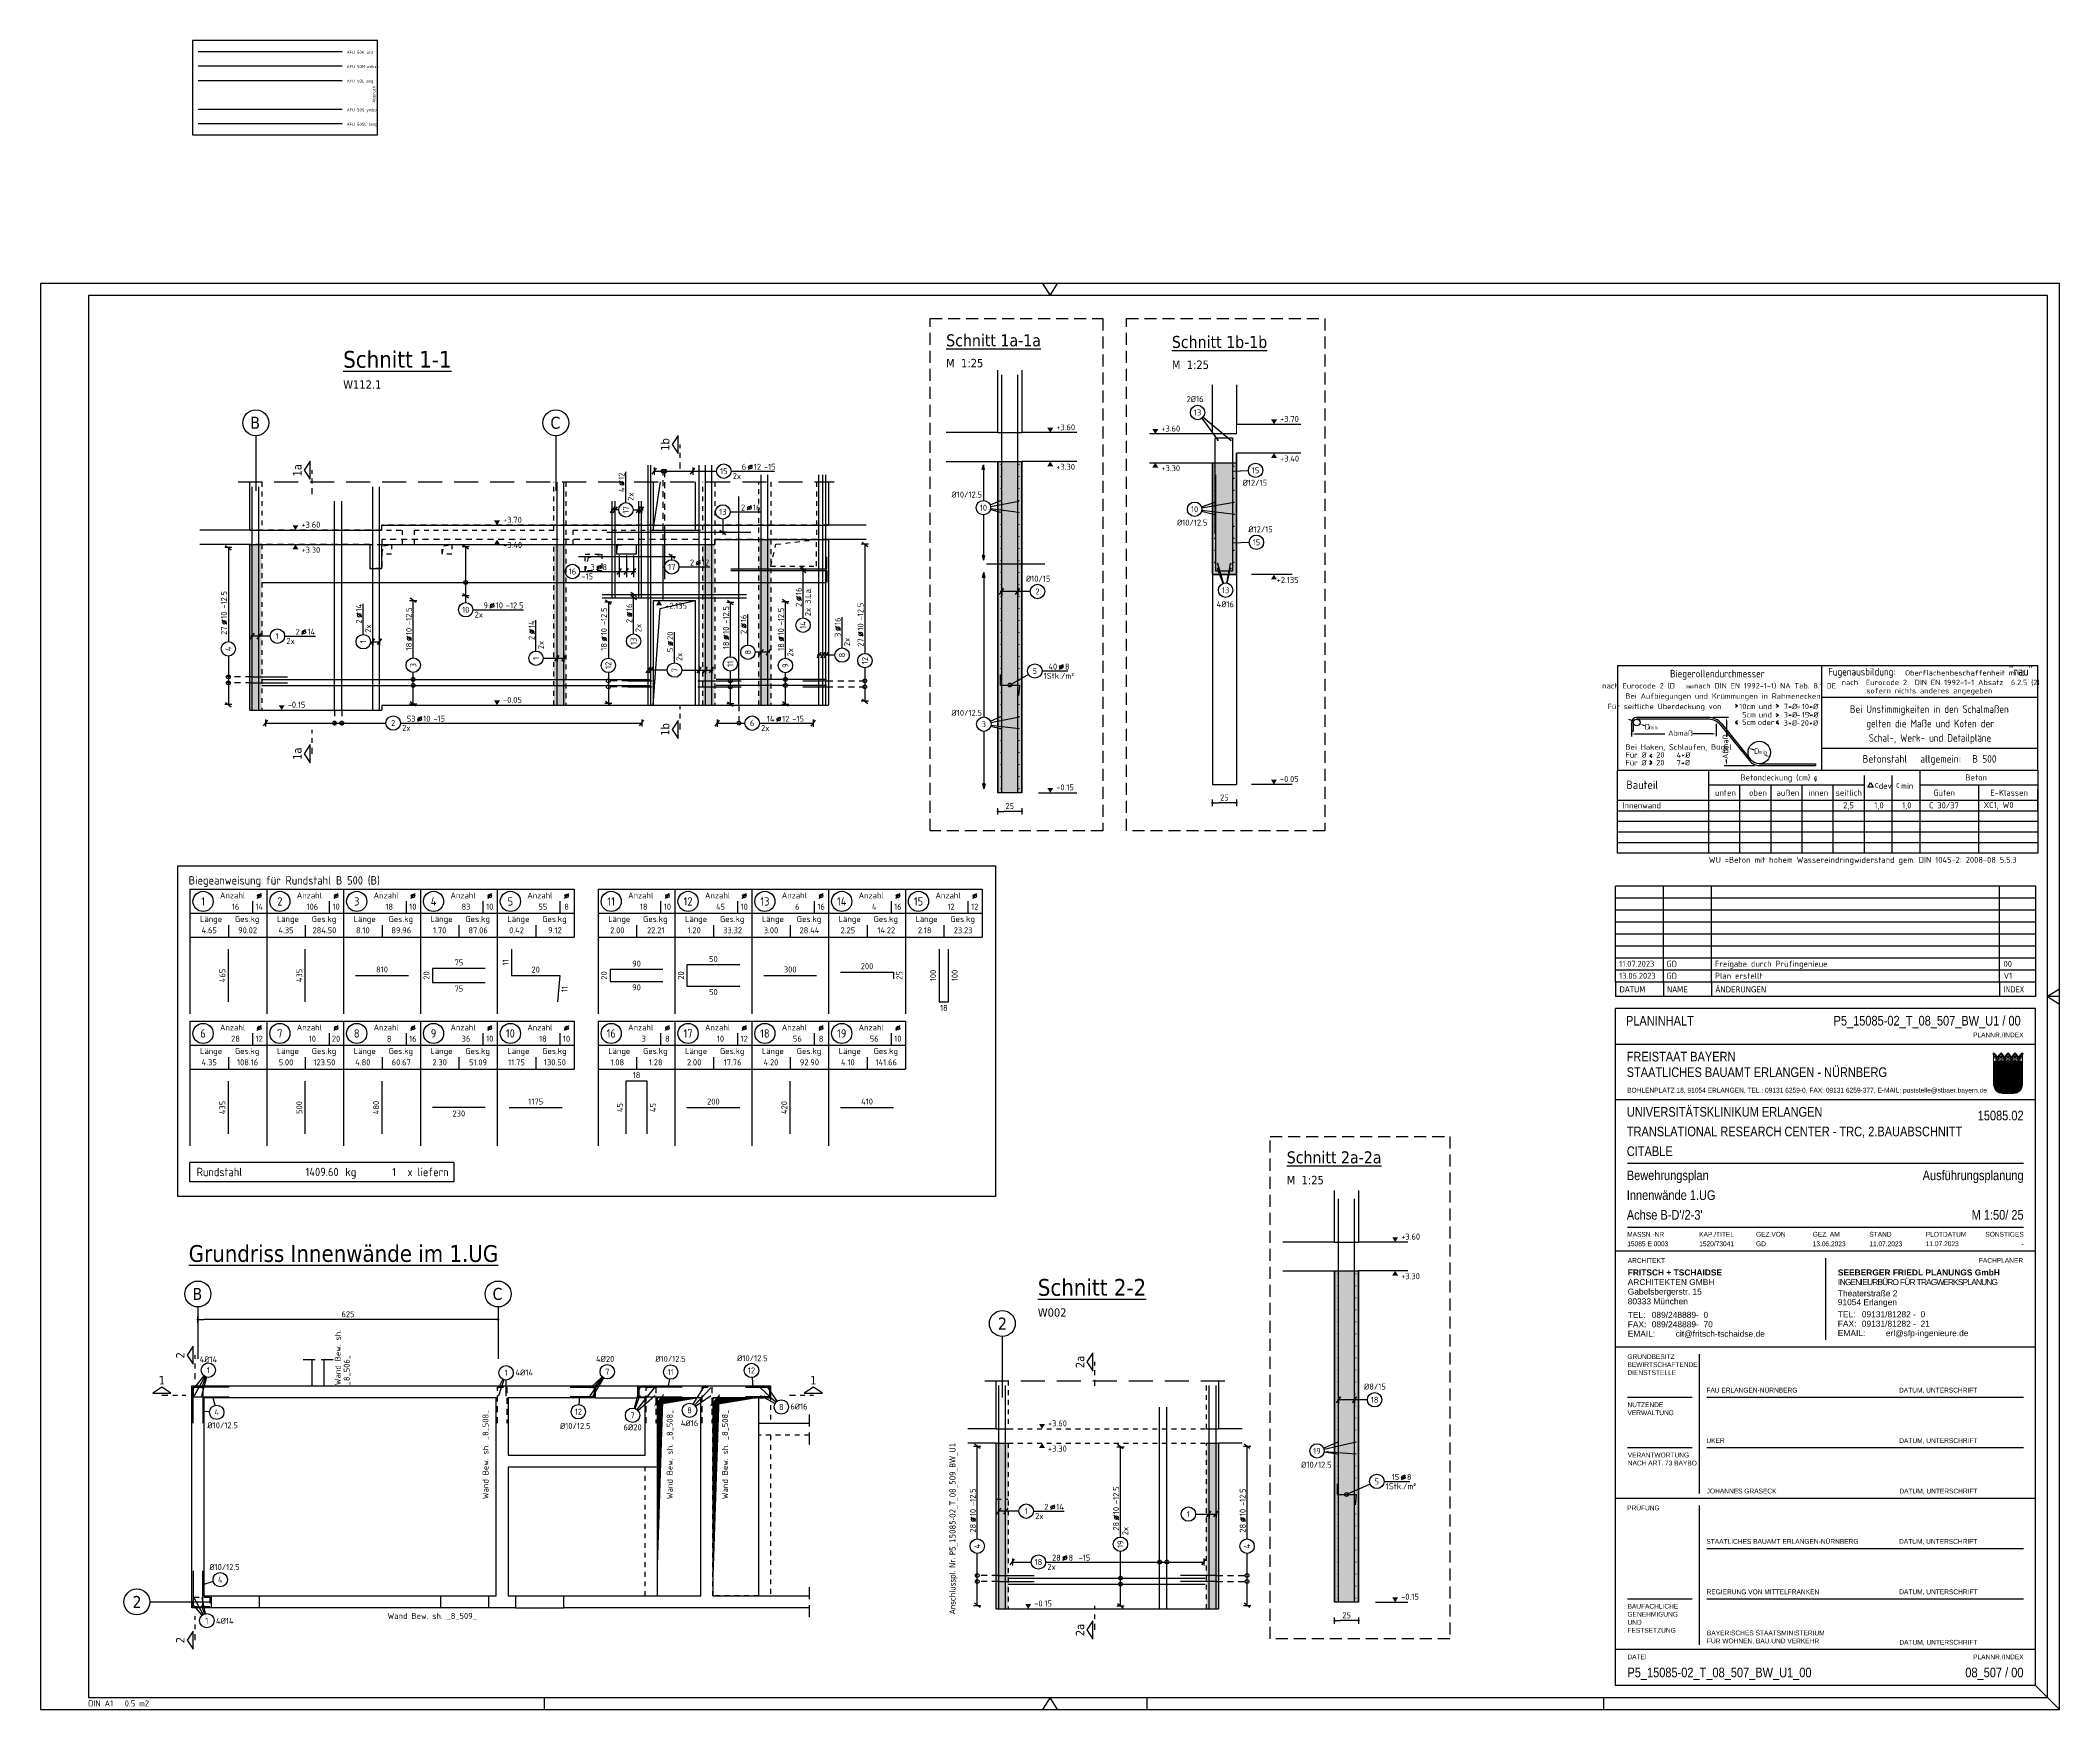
# Model space of a CAD drawing. Extents: x -13.1 to 55.8, y 0 to 34.8.
# Drawn here: x 0 to 42.05, y 0 to 34.77 of the extents above; entities that cross this region are included whole.
import ezdxf
from ezdxf.enums import TextEntityAlignment as Align

# ---------------------------------------------------------------- set-up
doc = ezdxf.new("R2010")
doc.units = 0
doc.header["$LTSCALE"] = 0.5
for name, pattern in [('AUSGEZOGEN', [1000.01, 1000, 0.01]), ('DASHDOTSMALL', [1.05, 0.5, -0.25, 0.05, -0.25]), ('DASHED', [0.75, 0.5, -0.25]), ('DASHEDX2', [1.5, 1, -0.5]), ('DOT', [0.175, 0.05, -0.125]), ('HIDDEN', [0.375, 0.25, -0.125]), ('HIDDEN2', [0.187, 0.125, -0.062]), ('HIDDEN4', [0.12, 0.02, -0.1]), ('PUNKT', [0.175, 0.05, -0.125]), ('STRICHLINIE', [0.75, 0.5, -0.25]), ('STRICHPUNKT2', [0.55, 0.25, -0.125, 0.05, -0.125]), ('VERDECKT', [0.375, 0.25, -0.125])]:
    doc.linetypes.add(name, pattern=pattern)
for name, color, linetype in [('40 A Plankopf Text F+T', 7, 'Continuous'), ('ACHSEN', 7, 'Continuous'), ('AFU', 7, 'Continuous'), ('BET-ANS', 7, 'Continuous'), ('BETON', 7, 'Continuous'), ('DETAIL', 7, 'Continuous'), ('DRUEBER', 7, 'Continuous'), ('grau_dunkel', 7, 'Continuous'), ('grau_mittel', 7, 'Continuous'), ('HILFE', 7, 'Continuous'), ('koten', 7, 'Continuous'), ('MASSE', 7, 'Continuous'), ('OBJEKT', 7, 'Continuous'), ('RAHMEN', 7, 'Continuous'), ('RND', 7, 'Continuous'), ('RND-1', 7, 'Continuous'), ('RND_BILD', 7, 'Continuous'), ('SCHATTEN', 15, 'Continuous'), ('SCHNITTE', 7, 'Continuous'), ('SFP_Achsen', 7, 'Continuous'), ('STAHL', 7, 'Continuous'), ('STEMPEL', 7, 'Continuous'), ('TEXT', 7, 'Continuous'), ('VERDECKT', 7, 'Continuous'), ('WBZ', 7, 'Continuous')]:
    doc.layers.add(name, color=color, linetype=linetype)
doc.layers.add('NOPLOT', color=7, linetype='Continuous', plot=False)
doc.styles.add('ERSTELLTER_STIL_3', font='arial.ttf')
doc.styles.add('ERSTELLTER_STIL_4', font='arialbd.ttf')
doc.styles.add('helv', font='tahoma.ttf')
doc.styles.add('plankopf_ArialN', font='ARIALN.TTF')
doc.styles.add('txt', font='isocp.shx')
doc.linetypes.add('ABBRUCH', pattern='A,0.15,-0.15,["x",Standard,S=0.07,R=0,X=-0.1,Y=-0.0238],-0.005', length=0.305)
doc.linetypes.add('AFU_50K', pattern='A,0.15,["/",Standard,S=0.2,R=0,X=-0.01,Y=-0.1],0.07,["/",Standard,S=0.2,R=0,X=-0.01,Y=-0.1],0.15', length=0.37)
doc.linetypes.add('AFU_50L', pattern='A,0.75,["/",Standard,S=0.2,R=0,X=-0.01,Y=-0.1],0.07,["/",Standard,S=0.2,R=0,X=-0.01,Y=-0.1],0.75', length=1.57)
doc.linetypes.add('AFU_50M', pattern='A,0.45,["/",Standard,S=0.2,R=0,X=-0.01,Y=-0.1],0.07,["/",Standard,S=0.2,R=0,X=-0.01,Y=-0.1],0.45', length=0.97)
doc.linetypes.add('AFU_50S', pattern='A,0,-0.15,["/",Standard,S=0.2,R=0,X=-0.01,Y=-0.1],0,-0.07,["/",Standard,S=0.2,R=0,X=-0.01,Y=-0.1],-0.15', length=0.37)
doc.linetypes.add('AFU_50SL', pattern='A,0,-0.75,["/",Standard,S=0.2,R=0,X=-0.01,Y=-0.1],0,-0.07,["/",Standard,S=0.2,R=0,X=-0.01,Y=-0.1],-0.75', length=1.57)
doc.dimstyles.new('DOT_I', dxfattribs={"dimscale": 0.5, "dimtxt": 0.25, "dimasz": 0.25, "dimexe": 0.1, "dimexo": 0.3, "dimgap": 0.1, "dimtad": 1, "dimdec": 3, "dimzin": 3, "dimtxsty": 'txt', "dimblk": 'DOT', "dimblk1": 'DOT', "dimblk2": 'DOT', "dimsah": 1, "dimcen": 0.1, "dimse1": 1, "dimse2": 1, "dimazin": 0, "dimtfac": 1, "dimtdec": 4, "dimtix": 1, "dimtmove": 2, "dimatfit": 3, "dimfxl": 0, "dimtvp": 1, "dimtolj": 1, "dimtzin": 0, "dimarcsym": 0})
pattern_1 = [(0, (-322.07857, -163.97815), (8e-17, 0.254), [])]

msp = doc.modelspace()

# ---------------------------------------------------------------- texts
at = {"style": 'plankopf_ArialN'}
msp.add_text('PLANNR./INDEX', height=0.1, dxfattribs=at).set_placement((41.299, 14.002), align=Align.RIGHT)
at = {"layer": 'AFU', "color": 8, "linetype": 'AFU_50K', "style": 'txt'}
msp.add_text('AFU 50K urz', height=0.0625, dxfattribs=at).set_placement((6.378, 34.488))
at = {"layer": 'AFU', "color": 8, "linetype": 'AFU_50M', "style": 'txt'}
msp.add_text('AFU 50M edium', height=0.0625, dxfattribs=at).set_placement((6.378, 34.188))
at = {"layer": 'AFU', "color": 8, "linetype": 'AFU_50L', "style": 'txt'}
msp.add_text('AFU 50L ang', height=0.0625, dxfattribs=at).set_placement((6.378, 33.888))
at = {"layer": 'AFU', "color": 8, "linetype": 'ABBRUCH', "style": 'txt'}
msp.add_text('Abbruch', height=0.0625, rotation=90, dxfattribs=at).set_placement((6.977, 33.469))
at = {"layer": 'AFU', "color": 8, "linetype": 'AFU_50S', "style": 'txt'}
msp.add_text('AFU 50S ymbol', height=0.0625, dxfattribs=at).set_placement((6.378, 33.288))
at = {"layer": 'AFU', "color": 8, "linetype": 'AFU_50SL', "style": 'txt'}
msp.add_text('AFU 50SL lang', height=0.0625, dxfattribs=at).set_placement((6.378, 32.988))
at = {"layer": 'BET-ANS', "style": 'plankopf_ArialN'}
for s, p in [('PLANINHALT', (33.019, 14.248)), ('P5_15085-02_T_08_507_BW_U1 / 00', (37.342, 14.248)), ('P5_15085-02_T_08_507_BW_U1_00', (33.05, 0.674))]:
    msp.add_text(s, height=0.2, dxfattribs=at).set_placement(p)
at = {"layer": 'RAHMEN', "color": 1, "linetype": 'Continuous', "style": 'txt', "width": 0.95}
for s, p in [('Biegerollendurchmesser', (34.923, 21.499)), ('Fugenausbildung:', (37.931, 21.538)), ('Bei Unstimmigkeiten in den Schalmaßen', (39.338, 20.759)), ('gelten die Maße und Koten der', (39.355, 20.459)), ('Schal-, Werk- und Detailpläne', (39.351, 20.159))]:
    msp.add_text(s, height=0.1575, dxfattribs=at).set_placement(p, align=Align.CENTER)
at = {"layer": 'RAHMEN', "color": 7, "linetype": 'Continuous', "style": 'txt'}
for s, height, p in [('nach  Eurocode 2  DIN EN 1992-1-1 Absatz  6.2.5 (2)', 0.1125, (37.512, 21.338)), ('Oberflächenbeschaffenheit mind.', 0.1125, (38.83, 21.538)), ('Bei Aufbiegungen und Krümmungen in Rahmenecken:', 0.1125, (33.007, 21.054)), ('sofern nichts anderes angegeben', 0.1125, (38.025, 21.165)), ('10cm', 0.1125, (35.38, 20.837)), ('5cm', 0.1125, (35.44, 20.509)), ('5cm', 0.1125, (35.441, 20.665)), ('oder', 0.1125, (35.764, 20.509)), ('und', 0.1125, (35.785, 20.837)), ('und', 0.1125, (35.785, 20.665)), ('3*%%C', 0.1125, (36.303, 20.494)), ('3*%%C', 0.1125, (36.305, 20.665)), ('7*%%C', 0.1125, (36.306, 20.837)), ('-', 0.113, (36.566, 20.665)), ('-', 0.113, (36.568, 20.837)), ('20*%%C', 0.1125, (36.658, 20.494)), ('10*%%C', 0.1125, (36.683, 20.837)), ('15*%%C', 0.1125, (36.683, 20.665)), ('D', 0.113, (33.41, 20.416)), ('Abmaß', 0.1125, (33.898, 20.284)), ('-', 0.113, (36.565, 20.494)), ('Bei Haken, Schlaufen, Bügel', 0.1125, (33.009, 19.992)), ('Für %%C', 0.1125, (33.009, 19.828)), ('Für %%C', 0.1125, (33.009, 19.666)), ('20', 0.1125, (33.651, 19.828)), ('20', 0.1125, (33.651, 19.666)), ('4*%%C', 0.1125, (34.075, 19.828)), ('7*%%C', 0.1125, (34.075, 19.666)), ('D', 0.113, (35.687, 19.906))]:
    msp.add_text(s, height=height, dxfattribs=at).set_placement(p)
msp.add_text('nach Eurocode 2 (D     nach DIN EN 1992-1-1) NA Tab. 8.1 DE', height=0.1125, dxfattribs=at).set_placement((34.959, 21.268), align=Align.CENTER)
msp.add_text('Für seitliche Überdeckung von', height=0.1125, dxfattribs=at).set_placement((35.008, 20.837), align=Align.RIGHT)
msp.add_text('Abmaß', height=0.1125, rotation=90, dxfattribs=at).set_placement((35.148, 19.798))
at = {"layer": 'RAHMEN', "color": 1, "linetype": 'Continuous', "style": 'txt'}
for s, height, p in [('Betonstahl', 0.1575, (37.946, 19.723)), ('allgemein:', 0.1575, (39.149, 19.723)), ('B 500 ', 0.1575, (40.228, 19.723)), ('Bauteil', 0.175, (33.028, 19.174)), ('Betondeckung (cm) c', 0.125, (35.402, 19.352)), ('v', 0.125, (36.923, 19.326)), ('Beton', 0.125, (40.088, 19.352)), ('c', 0.125, (38.2, 19.204)), ('dev', 0.125, (38.282, 19.177)), ('c', 0.125, (38.642, 19.204)), ('min', 0.125, (38.751, 19.177)), ('WU =Beton mit hohem Wassereindringwiderstand gem. DIN 1045-2: 2008-08 5.5.3', 0.125, (34.744, 17.636))]:
    msp.add_text(s, height=height, dxfattribs=at).set_placement(p)
at = {"layer": 'RND_BILD', "color": 7, "linetype": 'AUSGEZOGEN', "style": 'txt'}
for s, p in [('75', (8.715, 15.561)), ('90', (12.415, 15.537)), ('50', (14.015, 15.635)), ('810', (7.115, 15.415)), ('20', (10.315, 15.414)), ('300', (15.615, 15.415)), ('200', (17.215, 15.483)), ('75', (8.715, 15.018)), ('90', (12.415, 15.042)), ('18', (18.815, 14.615)), ('18', (12.415, 13.215)), ('1175', (10.315, 12.665)), ('200', (14.015, 12.665)), ('410', (17.215, 12.665))]:
    msp.add_text(s, height=0.125, dxfattribs=at).set_placement(p, align=Align.MIDDLE)
for s, rotation, p in [('11', 90, (9.689, 15.564)), ('465', 90, (3.79, 15.29)), ('435', 90, (5.39, 15.29)), ('20', 90, (8.04, 15.29)), ('20', 90, (11.74, 15.29)), ('20', 90, (13.34, 15.29)), ('25', 90, (17.89, 15.29)), ('100', 90, (18.591, 15.29)), ('100', 90, (19.039, 15.29)), ('11', 85, (10.916, 15.003)), ('50', 360, (14.015, 14.945)), ('435', 90, (3.79, 12.54)), ('500', 90, (5.39, 12.54)), ('480', 90, (6.99, 12.54)), ('420', 90, (15.49, 12.54)), ('230', 360, (8.715, 12.415)), ('45', 90, (12.07, 12.54)), ('45', 90, (12.76, 12.54))]:
    msp.add_text(s, height=0.125, rotation=rotation, dxfattribs=at).set_placement(p, align=Align.MIDDLE)
at = {"layer": 'SFP_Achsen', "color": 6, "linetype": 'AUSGEZOGEN', "style": 'helv'}
for s, p in [('B', (4.371, 26.677)), ('C', (10.621, 26.677)), ('B', (3.167, 8.533)), ('C', (9.417, 8.533)), ('2', (19.941, 7.915)), ('2', (1.918, 2.117))]:
    msp.add_text(s, height=0.25, dxfattribs=at).set_placement(p)
at = {"layer": 'TEXT', "color": 6, "linetype": 'AUSGEZOGEN', "style": 'helv'}
for s, p in [('%%uSchnitt 1a-1a', (18.863, 28.394)), ('%%uSchnitt 1b-1b', (23.563, 28.36)), ('%%uSchnitt 2a-2a', (25.955, 11.378))]:
    msp.add_text(s, height=0.25, dxfattribs=at).set_placement(p)
at = {"layer": 'TEXT', "color": 5, "linetype": 'AUSGEZOGEN', "style": 'helv'}
for s, p in [('%%uSchnitt 1-1', (6.306, 27.948)), ('%%UGrundriss Innenwände im 1.UG%%U ', (3.088, 9.325)), ('%%USchnitt 2-2', (20.771, 8.62))]:
    msp.add_text(s, height=0.35, dxfattribs=at).set_placement(p)
at = {"layer": 'TEXT', "color": 1, "linetype": 'AUSGEZOGEN'}
for s, style, p in [('M  1:25', 'helv', (18.863, 27.957)), ('M  1:25', 'helv', (23.563, 27.923)), ('W112.1', 'helv', (6.306, 27.51)), ('Biegeanweisung für Rundstahl B 500 (B)', 'txt', (3.088, 17.184)), ('M  1:25', 'helv', (25.955, 10.941)), ('W002', 'helv', (20.771, 8.183))]:
    msp.add_text(s, height=0.175, dxfattribs=dict(at, style=style)).set_placement(p)
at = {"layer": 'TEXT', "color": 7, "linetype": 'AUSGEZOGEN', "style": 'txt'}
for s, height, p in [('2%%C16', 0.125, (23.87, 27.233)), ('%%C10/12.5', 0.125, (18.974, 25.244)), ('%%C12/15', 0.125, (25.036, 25.49)), ('%%C10/12.5', 0.125, (23.668, 24.661)), ('%%C12/15', 0.125, (25.154, 24.519)), ('%%C10/15', 0.125, (20.524, 23.492)), ('4%%C16', 0.125, (24.495, 22.96)), ('min', 0.0802, (34.269, 21.27)), ('%%C10/12.5', 0.125, (18.974, 20.698)), ('min', 0.0802, (33.501, 20.415)), ('min', 0.0802, (35.778, 19.904)), ('unten', 0.125, (34.874, 19.034)), ('oben', 0.125, (35.582, 19.034)), ('außen', 0.125, (36.153, 19.034)), ('innen', 0.125, (36.82, 19.034)), ('seitlich', 0.125, (37.387, 19.034)), ('Güten', 0.125, (39.422, 19.034)), ('E-Klassen', 0.125, (40.609, 19.034)), ('Innenwand', 0.125, (32.95, 18.77)), ('2,5', 0.125, (37.543, 18.772)), ('1,0', 0.125, (38.191, 18.772)), ('1,0', 0.125, (38.77, 18.772)), ('C 30/37', 0.125, (39.331, 18.772)), ('XC1, W0', 0.125, (40.467, 18.779)), ('4%%C14', 0.125, (3.316, 7.231)), ('4%%C20', 0.125, (11.571, 7.241)), ('%%C10/12.5', 0.125, (12.805, 7.243)), ('%%C10/12.5', 0.125, (14.51, 7.257)), ('4%%C14', 0.125, (9.894, 6.959)), ('%%C8/15', 0.125, (27.564, 6.666)), ('6%%C16', 0.125, (15.618, 6.25)), ('%%C10/12.5', 0.125, (3.478, 5.859)), ('%%C10/12.5', 0.125, (10.821, 5.846)), ('6%%C20', 0.125, (12.145, 5.817)), ('4%%C16', 0.125, (13.338, 5.904)), ('%%C10/12.5', 0.125, (26.255, 5.038)), ('%%C10/12.5', 0.125, (3.517, 2.907)), ('4%%C14', 0.125, (3.657, 1.786)), ('Wand Bew. sh. _8_509_', 0.125, (7.228, 1.889))]:
    msp.add_text(s, height=height, dxfattribs=at).set_placement(p)
at = {"layer": 'TEXT', "color": 1, "style": 'txt'}
msp.add_text('"rau"', height=0.175, dxfattribs=at).set_placement((40.995, 21.538))
at = {"layer": 'TEXT', "color": 7, "linetype": 'AUSGEZOGEN'}
for s, style, p in [('Wand Bew. sh. ', 'txt', (6.256, 6.756)), ('_8_506_', 'txt', (6.441, 6.756)), ('Wand Bew. sh. _8_508_', 'txt', (9.332, 4.382)), ('Wand Bew. sh. _8_508_', 'txt', (13.169, 4.382)), ('Wand Bew. sh. _8_508_', 'txt', (14.32, 4.382)), ('Anschlusspl. Nr. P5_15085-02_T_08_509_BW_U1', 'helv', (19.057, 1.989))]:
    msp.add_text(s, height=0.125, rotation=90, dxfattribs=dict(at, style=style)).set_placement(p)

# ---------------------------------------------------------------- blocks, each defined once
blk = doc.blocks.new('Bundeslandwappen')
at = {"lineweight": 9, "true_color": 0xffffff}
for points in [[(-5.75, 16.5), (-5.98, 16.5), (-5.98, 16.29), (-5.75, 16.29)], [(-5.09, 15.68), (-5.31, 15.68), (-5.31, 15.47), (-5.09, 15.47)], [(-3.49, 15.68), (-3.71, 15.68), (-3.71, 15.47), (-3.49, 15.47)], [(-2.82, 16.5), (-3.05, 16.5), (-3.05, 16.29), (-2.82, 16.29)], [(-2.15, 15.68), (-2.38, 15.68), (-2.38, 15.47), (-2.15, 15.47)], [(-0.56, 15.68), (-0.78, 15.68), (-0.78, 15.47), (-0.56, 15.47)], [(0.11, 16.5), (-0.11, 16.5), (-0.11, 16.29), (0.11, 16.29)], [(0.78, 15.68), (0.56, 15.68), (0.56, 15.47), (0.78, 15.47)], [(2.38, 15.68), (2.15, 15.68), (2.15, 15.47), (2.38, 15.47)], [(3.05, 16.5), (2.82, 16.5), (2.82, 16.29), (3.05, 16.29)], [(3.71, 15.68), (3.49, 15.68), (3.49, 15.47), (3.71, 15.47)], [(5.31, 15.68), (5.09, 15.68), (5.09, 15.47), (5.31, 15.47)], [(5.98, 16.5), (5.75, 16.5), (5.75, 16.29), (5.98, 16.29)]]:
    blk.add_hatch(color=7, dxfattribs=at).paths.add_polyline_path(points)
at = {"true_color": 0xffffff}
for points in [[(-5.34, 12.59), (-5.7, 12.59), (-5.7, 12.19), (-5.07, 11.96)], [(-3.57, 8.42), (-5.7, 9.18), (-5.7, 6.17), (-2.07, 4.88)], [(-1.42, 10.67), (-5.07, 11.96), (-3.57, 8.42), (0.08, 7.13)], [(0.86, 12.59), (-2.24, 12.59), (-1.42, 10.67), (2.23, 9.38)], [(3.96, 12.59), (1.66, 12.59), (4.37, 11.63)], [(5.7, 8.15), (2.23, 9.38), (3.73, 5.84), (5.7, 5.14)], [(5.7, 11.16), (4.37, 11.63), (5.7, 8.5)], [(-5.7, 6.14), (-5.7, 3.7, 0.041392), (-5.65, 3.14), (-4.21, 2.63)], [(-0.56, 1.34), (-4.21, 2.63), (-3.29, 0.45, 0.073774), (-2.3, 0.3), (-0.12, 0.3)], [(1.58, 3.59), (-2.07, 4.88), (-0.56, 1.34), (2.36, 0.3, 0.043654), (2.95, 0.36)], [(3.73, 5.84), (0.08, 7.13), (1.58, 3.59), (5.23, 2.29)]]:
    blk.add_hatch(color=7, dxfattribs=at).paths.add_polyline_path(points)
at = {"lineweight": 9}
h = blk.add_hatch(dxfattribs=at)
h.set_pattern_fill('ANSI31', color=256, scale=0.08, angle=315, style=0)
h.set_pattern_definition(pattern_1)
h.paths.add_polyline_path([(-5.07, 11.96), (-5.7, 12.19), (-5.7, 9.18), (-3.57, 8.42)])
h = blk.add_hatch(dxfattribs=at)
h.set_pattern_fill('ANSI31', color=256, scale=0.08, angle=315, style=0)
h.set_pattern_definition(pattern_1)
h.paths.add_polyline_path([(-2.24, 12.59), (-5.34, 12.59), (-5.07, 11.96), (-1.42, 10.67)])
h = blk.add_hatch(dxfattribs=at)
h.set_pattern_fill('ANSI31', color=256, scale=0.08, angle=315, style=0)
h.set_pattern_definition(pattern_1)
h.paths.add_polyline_path([(0.08, 7.13), (-3.57, 8.42), (-2.07, 4.88), (1.58, 3.59)])
h = blk.add_hatch(dxfattribs=at)
h.set_pattern_fill('ANSI31', color=256, scale=0.08, angle=315, style=0)
h.set_pattern_definition(pattern_1)
h.paths.add_polyline_path([(2.23, 9.38), (-1.42, 10.67), (0.08, 7.13), (3.73, 5.84)])
h = blk.add_hatch(dxfattribs=at)
h.set_pattern_fill('ANSI31', color=256, scale=0.08, angle=315, style=0)
h.set_pattern_definition(pattern_1)
h.paths.add_polyline_path([(4.37, 11.63), (1.66, 12.59), (0.86, 12.59), (2.23, 9.38), (5.7, 8.15), (5.7, 8.5)])
h = blk.add_hatch(dxfattribs=at)
h.set_pattern_fill('ANSI31', color=256, scale=0.08, angle=315, style=0)
h.set_pattern_definition(pattern_1)
h.paths.add_polyline_path([(5.7, 12.59), (3.96, 12.59), (4.37, 11.63), (5.7, 11.16)])
h = blk.add_hatch(dxfattribs=at)
h.set_pattern_fill('ANSI31', color=256, scale=0.08, angle=315, style=0)
h.set_pattern_definition(pattern_1)
h.paths.add_polyline_path([(-2.07, 4.88), (-5.7, 6.17), (-5.7, 6.14), (-4.21, 2.63), (-0.56, 1.34)])
h = blk.add_hatch(dxfattribs=at)
h.set_pattern_fill('ANSI31', color=256, scale=0.08, angle=315, style=0)
h.set_pattern_definition(pattern_1)
h.paths.add_polyline_path([(-4.21, 2.63), (-5.65, 3.14, 0.285055), (-3.29, 0.45)])
h = blk.add_hatch(dxfattribs=at)
h.set_pattern_fill('ANSI31', color=256, scale=0.08, angle=315, style=0)
h.set_pattern_definition(pattern_1)
h.paths.add_polyline_path([(-0.56, 1.34), (-0.12, 0.3), (2.3, 0.3, 0.004354), (2.36, 0.3)])
h = blk.add_hatch(dxfattribs=at)
h.set_pattern_fill('ANSI31', color=256, scale=0.08, angle=315, style=0)
h.set_pattern_definition(pattern_1)
h.paths.add_polyline_path([(5.31, 2.11), (5.23, 2.29), (1.58, 3.59), (2.95, 0.36, 0.22704)])
h = blk.add_hatch(dxfattribs=at)
h.set_pattern_fill('ANSI31', color=256, scale=0.08, angle=315, style=0)
h.set_pattern_definition(pattern_1)
h.paths.add_polyline_path([(5.7, 5.14), (3.73, 5.84), (5.23, 2.29), (5.37, 2.24, 0.111178), (5.7, 3.7)])
for p, q in [((-6, 16.1), (-6, 3.7)), ((-6, 13.29), (6, 13.29)), ((-6, 12.94), (6, 12.94)), ((-5.7, 12.59), (-5.7, 3.7)), ((-5.7, 12.59), (5.7, 12.59)), ((-5.7, 12.19), (5.7, 8.15)), ((-5.7, 9.18), (5.7, 5.14)), ((-5.64, 14.97), (-5.64, 15.18)), ((-5.61, 16.59), (-5.62, 16.68)), ((-5.34, 12.59), (-0.12, 0.3)), ((-5.33, 15.19), (-5.33, 15.05)), ((-4.68, 14.54), (-5.26, 14.54)), ((-4.12, 14.54), (-3.54, 14.54)), ((-3.47, 15.19), (-3.47, 15.05)), ((-3.36, 13.9), (-2.93, 14.17)), ((-2.93, 13.63), (-3.36, 13.9)), ((-3.19, 16.59), (-3.18, 16.67)), ((-3.16, 14.97), (-3.16, 15.18)), ((-2.93, 15.58), (-2.93, 14.47)), ((-2.93, 14.17), (-2.5, 13.9)), ((-2.5, 13.9), (-2.93, 13.63)), ((-2.71, 14.97), (-2.71, 15.18)), ((-2.68, 16.59), (-2.69, 16.67)), ((-2.4, 15.19), (-2.4, 15.05)), ((-1.74, 14.54), (-2.32, 14.54)), ((-2.24, 12.59), (2.95, 0.36)), ((-1.19, 14.54), (-0.61, 14.54)), ((-0.54, 15.19), (-0.54, 15.05)), ((0, 14.17), (-0.43, 13.9)), ((-0.43, 13.9), (0, 13.63)), ((-0.25, 16.59), (-0.24, 16.67)), ((-0.22, 14.97), (-0.22, 15.18)), ((0, 15.58), (0, 14.47)), ((0.43, 13.9), (0, 14.17)), ((0, 13.63), (0.43, 13.9)), ((0.22, 14.97), (0.22, 15.18)), ((0.25, 16.59), (0.24, 16.67)), ((0.54, 15.19), (0.54, 15.05)), ((1.19, 14.54), (0.61, 14.54)), ((0.86, 12.59), (5.31, 2.11)), ((1.66, 12.59), (5.7, 11.16)), ((1.74, 14.54), (2.32, 14.54)), ((2.4, 15.19), (2.4, 15.05)), ((2.93, 14.17), (2.5, 13.9)), ((2.5, 13.9), (2.93, 13.63)), ((2.68, 16.59), (2.69, 16.67)), ((2.71, 14.97), (2.71, 15.18)), ((2.93, 15.58), (2.93, 14.47)), ((3.36, 13.9), (2.93, 14.17)), ((2.93, 13.63), (3.36, 13.9)), ((3.16, 14.97), (3.16, 15.18)), ((3.19, 16.59), (3.18, 16.67)), ((3.47, 15.19), (3.47, 15.05)), ((4.12, 14.54), (3.54, 14.54)), ((3.96, 12.59), (5.7, 8.5)), ((4.68, 14.54), (5.26, 14.54)), ((5.33, 15.19), (5.33, 15.05)), ((5.61, 16.59), (5.62, 16.68)), ((5.64, 14.97), (5.64, 15.18)), ((5.7, 3.7), (5.7, 12.59)), ((6, 3.7), (6, 16.1)), ((-5.7, 6.17), (5.37, 2.24)), ((-5.7, 6.14), (-3.29, 0.45)), ((-5.66, 3.14), (2.36, 0.3)), ((-2.3, 0.3), (2.3, 0.3)), ((-2.3, 0), (2.3, 0))]:
    blk.add_line(p, q, dxfattribs=at)
for points in [[(-5.75, 16.29), (-5.98, 16.29), (-5.98, 16.5), (-5.75, 16.5)], [(-5.09, 15.47), (-5.31, 15.47), (-5.31, 15.68), (-5.09, 15.68)], [(-4.07, 13.71), (-4.83, 13.71), (-4.83, 14.1), (-4.07, 14.1)], [(-3.71, 15.47), (-3.49, 15.47), (-3.49, 15.68), (-3.71, 15.68)], [(-2.82, 16.29), (-3.05, 16.29), (-3.05, 16.5), (-2.82, 16.5)], [(-2.15, 15.47), (-2.38, 15.47), (-2.38, 15.68), (-2.15, 15.68)], [(-1.8, 13.71), (-1.04, 13.71), (-1.04, 14.1), (-1.8, 14.1)], [(-0.78, 15.47), (-0.56, 15.47), (-0.56, 15.68), (-0.78, 15.68)], [(0.11, 16.29), (-0.11, 16.29), (-0.11, 16.5), (0.11, 16.5)], [(0.78, 15.47), (0.56, 15.47), (0.56, 15.68), (0.78, 15.68)], [(1.8, 13.71), (1.04, 13.71), (1.04, 14.1), (1.8, 14.1)], [(2.15, 15.47), (2.38, 15.47), (2.38, 15.68), (2.15, 15.68)], [(3.05, 16.29), (2.82, 16.29), (2.82, 16.5), (3.05, 16.5)], [(3.71, 15.47), (3.49, 15.47), (3.49, 15.68), (3.71, 15.68)], [(4.07, 13.71), (4.83, 13.71), (4.83, 14.1), (4.07, 14.1)], [(5.09, 15.47), (5.31, 15.47), (5.31, 15.68), (5.09, 15.68)], [(5.75, 16.29), (5.98, 16.29), (5.98, 16.5), (5.75, 16.5)]]:
    blk.add_lwpolyline(points, close=True, dxfattribs=at)
for centre in [(-5.28, 13.9), (-3.71, 13.9), (-2.2, 13.9), (-0.68, 13.9), (0.68, 13.9), (2.2, 13.9), (3.71, 13.9), (5.28, 13.9)]:
    blk.add_circle(centre, 0.123, dxfattribs=at)
for centre, radius, start, end in [((-2.93, 16.58), 0.264, 24.0166, 155.34093), ((0, 16.58), 0.264, 24.0166, 155.34093), ((2.93, 16.58), 0.264, 24.0166, 155.34093), ((-5.89, 16.45), 0.362, 44.66814, 253.11831), ((-5.67, 16.67), 0.05, 6.6615, 44.66814), ((-5.49, 15.18), 0.157, 3.2756, 179.55206), ((-5.19, 14.99), 0.453, 182.83284, 261.30427), ((-5.56, 16.59), 0.05, 186.6615, 265.62087), ((-5.42, 15.99), 0.179, 74.78828, 15.13561), ((-5.59, 16.26), 0.281, 346.02321, 85.62087), ((-5.36, 16.21), 0.05, 254.78828, 346.02321), ((-5.26, 15.23), 0.191, 249.63581, 3.08566), ((-5.2, 16.05), 0.05, 93.06329, 195.13561), ((-5.19, 15.87), 0.224, 350.95424, 93.06329), ((-5.02, 15.24), 0.05, 82.94673, 183.08566), ((-4.99, 15.54), 0.249, 262.94673, 77.88554), ((-4.92, 15.83), 0.05, 170.95424, 257.88554), ((-4.62, 14.89), 0.224, 71.40005, 0), ((-4.71, 14.85), 0.312, 275.96495, 353.97732), ((-4.4, 15.24), 0.208, 317.07745, 222.92255), ((-4.18, 14.89), 0.224, 180, 108.59995), ((-4.09, 14.85), 0.312, 186.02268, 264.03505), ((-3.81, 15.54), 0.249, 102.11446, 277.05327), ((-3.88, 15.83), 0.05, 282.11446, 9.04576), ((-3.61, 15.87), 0.224, 86.93671, 189.04576), ((-3.78, 15.24), 0.05, 356.91434, 97.05327), ((-3.54, 15.23), 0.191, 176.91434, 290.36419), ((-3.6, 16.05), 0.05, 344.86439, 86.93671), ((-3.38, 15.99), 0.179, 164.86439, 105.21172), ((-3.61, 14.99), 0.453, 278.69573, 357.16716), ((-3.21, 16.26), 0.281, 94.37913, 193.97679), ((-3.44, 16.21), 0.05, 193.97679, 285.21172), ((-3.31, 15.18), 0.157, 0.44794, 176.7244), ((-3.24, 16.59), 0.05, 274.37913, 353.3385), ((-3.13, 16.67), 0.05, 155.22882, 173.3385), ((-2.55, 15.18), 0.157, 3.2756, 179.55206), ((-2.26, 14.99), 0.453, 182.83284, 261.30427), ((-2.74, 16.66), 0.05, 6.6615, 24.0166), ((-2.63, 16.59), 0.05, 186.6615, 265.62087), ((-2.49, 15.99), 0.179, 74.78828, 15.13561), ((-2.65, 16.26), 0.281, 346.02321, 85.62087), ((-2.43, 16.21), 0.05, 254.78828, 346.02321), ((-2.33, 15.23), 0.191, 249.63581, 3.08566), ((-2.27, 16.05), 0.05, 93.06329, 195.13561), ((-2.26, 15.87), 0.224, 350.95424, 93.06329), ((-2.09, 15.24), 0.05, 82.94673, 183.08566), ((-2.05, 15.54), 0.249, 262.94673, 77.88554), ((-1.99, 15.83), 0.05, 170.95424, 257.88554), ((-1.69, 14.89), 0.224, 71.40005, 0), ((-1.78, 14.85), 0.312, 275.96495, 353.97732), ((-1.47, 15.24), 0.208, 317.07745, 222.92255), ((-1.24, 14.89), 0.224, 180, 108.59995), ((-1.16, 14.85), 0.312, 186.02268, 264.03505), ((-0.88, 15.54), 0.249, 102.11446, 277.05327), ((-0.94, 15.83), 0.05, 282.11446, 9.04576), ((-0.67, 15.87), 0.224, 86.93671, 189.04576), ((-0.84, 15.24), 0.05, 356.91434, 97.05327), ((-0.6, 15.23), 0.191, 176.91434, 290.36419), ((-0.66, 16.05), 0.05, 344.86439, 86.93671), ((-0.44, 15.99), 0.179, 164.86439, 105.21172), ((-0.68, 14.99), 0.453, 278.69573, 357.16716), ((-0.28, 16.26), 0.281, 94.37913, 193.97679), ((-0.5, 16.21), 0.05, 193.97679, 285.21172), ((-0.38, 15.18), 0.157, 0.44794, 176.7244), ((-0.3, 16.59), 0.05, 274.37913, 353.3385), ((-0.19, 16.67), 0.05, 155.22882, 173.3385), ((0.38, 15.18), 0.157, 3.2756, 179.55206), ((0.68, 14.99), 0.453, 182.83284, 261.30427), ((0.19, 16.66), 0.05, 6.6615, 24.0166), ((0.3, 16.59), 0.05, 186.6615, 265.62087), ((0.44, 15.99), 0.179, 74.78828, 15.13561), ((0.28, 16.26), 0.281, 346.02321, 85.62087), ((0.5, 16.21), 0.05, 254.78828, 346.02321), ((0.6, 15.23), 0.191, 249.63581, 3.08566), ((0.66, 16.05), 0.05, 93.06329, 195.13561), ((0.67, 15.87), 0.224, 350.95424, 93.06329), ((0.84, 15.24), 0.05, 82.94673, 183.08566), ((0.88, 15.54), 0.249, 262.94673, 77.88554), ((0.94, 15.83), 0.05, 170.95424, 257.88554), ((1.24, 14.89), 0.224, 71.40005, 0), ((1.16, 14.85), 0.312, 275.96495, 353.97732), ((1.47, 15.24), 0.208, 317.07745, 222.92255), ((1.69, 14.89), 0.224, 180, 108.59995), ((1.78, 14.85), 0.312, 186.02268, 264.03505), ((2.05, 15.54), 0.249, 102.11446, 277.05327), ((1.99, 15.83), 0.05, 282.11446, 9.04576), ((2.26, 15.87), 0.224, 86.93671, 189.04576), ((2.09, 15.24), 0.05, 356.91434, 97.05327), ((2.33, 15.23), 0.191, 176.91434, 290.36419), ((2.27, 16.05), 0.05, 344.86439, 86.93671), ((2.49, 15.99), 0.179, 164.86439, 105.21172), ((2.26, 14.99), 0.453, 278.69573, 357.16716), ((2.65, 16.26), 0.281, 94.37913, 193.97679), ((2.43, 16.21), 0.05, 193.97679, 285.21172), ((2.55, 15.18), 0.157, 0.44794, 176.7244), ((2.63, 16.59), 0.05, 274.37913, 353.3385), ((2.74, 16.67), 0.05, 155.22882, 173.3385), ((3.31, 15.18), 0.157, 3.2756, 179.55206), ((3.61, 14.99), 0.453, 182.83284, 261.30427), ((3.13, 16.66), 0.05, 6.6615, 24.0166), ((3.24, 16.59), 0.05, 186.6615, 265.62087), ((3.38, 15.99), 0.179, 74.78828, 15.13561), ((3.21, 16.26), 0.281, 346.02321, 85.62087), ((3.44, 16.21), 0.05, 254.78828, 346.02321), ((3.54, 15.23), 0.191, 249.63581, 3.08566), ((3.6, 16.05), 0.05, 93.06329, 195.13561), ((3.61, 15.87), 0.224, 350.95424, 93.06329), ((3.78, 15.24), 0.05, 82.94673, 183.08566), ((3.81, 15.54), 0.249, 262.94673, 77.88554), ((3.88, 15.83), 0.05, 170.95424, 257.88554), ((4.18, 14.89), 0.224, 71.40005, 0), ((4.09, 14.85), 0.312, 275.96495, 353.97732), ((4.4, 15.24), 0.208, 317.07745, 222.92255), ((4.62, 14.89), 0.224, 180, 108.59995), ((4.71, 14.85), 0.312, 186.02268, 264.03505), ((4.99, 15.54), 0.249, 102.11446, 277.05327), ((4.92, 15.83), 0.05, 282.11446, 9.04576), ((5.19, 15.87), 0.224, 86.93671, 189.04576), ((5.02, 15.24), 0.05, 356.91434, 97.05327), ((5.26, 15.23), 0.191, 176.91434, 290.36419), ((5.2, 16.05), 0.05, 344.86439, 86.93671), ((5.42, 15.99), 0.179, 164.86439, 105.21172), ((5.19, 14.99), 0.453, 278.69573, 357.16716), ((5.59, 16.26), 0.281, 94.37913, 193.97679), ((5.36, 16.21), 0.05, 193.97679, 285.21172), ((5.49, 15.18), 0.157, 0.44794, 176.7244), ((5.56, 16.59), 0.05, 274.37913, 353.3385), ((5.67, 16.67), 0.05, 135.33186, 173.3385), ((5.89, 16.45), 0.362, 286.88169, 135.33186), ((-2.3, 3.7), 3.7, 180, 270), ((-2.3, 3.7), 3.4, 180, 270), ((2.3, 3.7), 3.7, 270, 0), ((2.3, 3.7), 3.4, 270, 0)]:
    blk.add_arc(centre, radius, start, end, dxfattribs=at)
blk = doc.blocks.new('Plankopf_PU')
for p, q in [((-18.5, 25.4), (-18.5, 27.7)), ((-1, 27.7), (-18.5, 27.7)), ((-1, 27.7), (-18.5, 27.7)), ((-1, 25.4), (-1, 27.7)), ((-1, 25.4), (-18.5, 25.4)), ((-1, 25.4), (-18.5, 25.4)), ((-18.5, 19.1), (-18.5, 25.4)), ((-1, 19.1), (-1, 25.4)), ((-1.5, 22.75), (-18, 22.75)), ((-18, 20.1), (-1.5, 20.1)), ((-18.5, 15.1), (-18.5, 19.1)), ((-1, 19.1), (-18.5, 19.1)), ((-9.75, 18.8), (-9.75, 15.4)), ((-1, 15.1), (-1, 19.1)), ((-1, 15.1), (-18.5, 15.1)), ((-1, 15.1), (-18.5, 15.1)), ((-18.5, 8.8), (-18.5, 15.1)), ((-15, 9), (-15, 14.8)), ((-1, 8.8), (-1, 15.1)), ((-15.3, 13), (-18, 13)), ((-1.5, 13), (-14.7, 13)), ((-15.3, 10.9), (-18, 10.9)), ((-1.5, 10.9), (-14.7, 10.9)), ((-18.5, 2.5), (-18.5, 8.8)), ((-1, 8.8), (-18.5, 8.8)), ((-15, 2.7), (-15, 8.5)), ((-1, 2.5), (-1, 8.8)), ((-1.5, 6.7), (-14.7, 6.7)), ((-15.3, 4.6), (-18, 4.6)), ((-1.5, 4.6), (-14.7, 4.6)), ((-1, 2.5), (-18.5, 2.5)), ((-18.5, 1), (-18.5, 2.5)), ((-1, 2.5), (-18.5, 2.5)), ((-1, 1), (-1, 2.5)), ((-1, 1), (-18.5, 1))]:
    blk.add_line(p, q)
at = {"xscale": 0.1, "yscale": 0.1, "zscale": 0.1}
blk.add_blockref('Bundeslandwappen', (-2.148, 25.669), dxfattribs=at)
at = {"linetype": 'AUSGEZOGEN', "lineweight": 35, "style": 'plankopf_ArialN'}
for s, height, p in [('FREISTAAT BAYERN', 0.4, (-18.032, 27.401)), ('PRÜFUNG', 0.2, (-18.013, 8.5))]:
    blk.add_text(s, height=height, dxfattribs=at).set_placement(p, align=Align.TOP_LEFT)
blk.add_text('STAATLICHES BAUAMT ERLANGEN - NÜRNBERG', height=0.4, dxfattribs=at).set_placement((-18.032, 26.552), align=Align.MIDDLE_LEFT)
at = {"style": 'plankopf_ArialN'}
for s, p in [('BOHLENPLATZ 18, 91054 ERLANGEN, TEL.: 09131 6259-0, FAX: 09131 6259-377, E-MAIL: poststelle@stbaer.bayern.de', (-18.012, 25.702)), ('MASSN.-NR', (-18.011, 19.698)), ('KAP./TITEL', (-15.01, 19.698)), ('GEZ.VON', (-12.644, 19.7)), ('GEZ. AM', (-10.286, 19.7)), ('STAND', (-7.927, 19.702)), ('PLOTDATUM', (-5.574, 19.7)), ('FAU ERLANGEN-NÜRNBERG', (-14.712, 13.207)), ('DATUM, UNTERSCHRIFT', (-6.687, 13.207)), ('UKER', (-14.712, 11.107)), ('DATUM, UNTERSCHRIFT', (-6.68, 11.106)), ('JOHANNES GRASECK', (-14.7, 9.005)), ('DATUM, UNTERSCHRIFT', (-6.675, 9.005)), ('STAATLICHES BAUAMT ERLANGEN-NÜRNBERG', (-14.712, 6.907)), ('DATUM, UNTERSCHRIFT', (-6.687, 6.907)), ('REGIERUNG VON MITTELFRANKEN', (-14.705, 4.806)), ('DATUM, UNTERSCHRIFT', (-6.68, 4.806)), ('DATUM, UNTERSCHRIFT', (-6.675, 2.705)), ('DATEI', (-18.002, 2.095))]:
    blk.add_text(s, height=0.2, dxfattribs=at).set_placement(p)
for s, p in [('SONSTIGES', (-1.493, 19.7)), ('PLANNR./INDEX', (-1.501, 2.095))]:
    blk.add_text(s, height=0.2, dxfattribs=at).set_placement(p, align=Align.RIGHT)
at = {"linetype": 'AUSGEZOGEN', "lineweight": 35, "style": 'plankopf_ArialN'}
blk.add_text('ARCHITEKT', height=0.2, dxfattribs=at).set_placement((-17.989, 18.607))
blk.add_text('FACHPLANER', height=0.2, dxfattribs=at).set_placement((-1.52, 18.611), align=Align.RIGHT)
at = {"insert": (-5.574, 19.303), "char_height": 0.2, "attachment_point": 7, "style": 'plankopf_ArialN'}
blk.add_mtext('11.07.2023', dxfattribs=at)
at = {"char_height": 0.2, "attachment_point": 1, "style": 'plankopf_ArialN'}
for s, insert, width in [('GRUNDBESITZ\\PBEWIRTSCHAFTENDE DIENSTSTELLE', (-18, 14.804), 2.5), ('NUTZENDE^JVERWALTUNG', (-17.998, 12.8), 2.69843), ('VERANTWORTUNG  NACH ART. 73 BAYBO', (-17.988, 10.705), 2.68768), ('BAUFACHLICHE GENEHMIGUNG UND FESTSETZUNG', (-17.998, 4.404), 2.2311), ('BAYERISCHES STAATSMINISTERIUM ^JFÜR WOHNEN, BAU UND VERKEHR', (-14.689, 3.294), 9.29412)]:
    blk.add_mtext(s, dxfattribs=dict(at, insert=insert, width=width))
at = {"style": 'plankopf_ArialN'}
for tag, p in [('PROJEKTBEZEICHNUNGZ1', (-18.025, 24.578)), ('PROJEKTBEZEICHNUNGZ2', (-18.025, 23.761)), ('PROJEKTBEZEICHNUNGZ3', (-18.025, 22.941))]:
    blk.add_attdef(tag, text='', height=0.4, dxfattribs=at).set_placement(p, align=Align.BOTTOM_LEFT)
for tag, p in [('GEB.-NR', (-1.5, 24.946)), ('0.000X', (-1.507, 1.749))]:
    blk.add_attdef(tag, text='', height=0.4, dxfattribs=at).set_placement(p, align=Align.TOP_RIGHT)
for tag, p, height in [('PLANINHALTZ1', (-18.025, 22.055), 0.4), ('PLANINHALTZ2', (-18.025, 21.232), 0.4), ('PLANINHALTZ3', (-18.025, 20.409), 0.4), ('MASSN.-NR', (-18.005, 19.303), 0.2), ('KAPITEL/TITEL', (-15.01, 19.303), 0.2), ('GEZ_VON', (-12.644, 19.303), 0.2), ('GEZ_AM', (-10.286, 19.303), 0.2), ('STAND', (-7.927, 19.303), 0.2)]:
    blk.add_attdef(tag, p, '', height=height, dxfattribs=at)
for tag, height, p in [('PLANUNGSPHASE', 0.4, (-1.5, 22.055)), ('PROJEKTKATEGORIE', 0.4, (-1.5, 21.232)), ('MAßSTAB', 0.4, (-1.5, 20.409)), ('SONSTIGES', 0.2, (-1.5, 19.303))]:
    blk.add_attdef(tag, text='', height=height, dxfattribs=at).set_placement(p, align=Align.RIGHT)
at = {"layer": '40 A Plankopf Text F+T', "color": 7, "linetype": 'Continuous', "lineweight": 13, "char_height": 0.25, "attachment_point": 7}
for s, insert, style in [('\\A1;ARCHITEKTEN GMBH', (-17.988, 17.68), 'ERSTELLTER_STIL_3'), ('\\A1;FRITSCH + TSCHAIDSE ', (-17.988, 18.081), 'ERSTELLTER_STIL_4'), ('\\A1;SEEBERGER FRIEDL PLANUNGS GmbH', (-9.238, 18.081), 'ERSTELLTER_STIL_4'), ('\\A1;{\\T0.8;INGENIEURBÜRO FÜR TRAGWERKSPLANUNG}', (-9.238, 17.68), 'ERSTELLTER_STIL_3'), ('\\A1;80333 München', (-17.988, 16.879), 'ERSTELLTER_STIL_3'), ('\\A1;Gabelsbergerstr. 15', (-17.988, 17.212), 'ERSTELLTER_STIL_3'), ('\\A1;Theaterstraße 2', (-9.238, 17.212), 'ERSTELLTER_STIL_3'), ('\\A1;91054 Erlangen', (-9.238, 16.771), 'ERSTELLTER_STIL_3')]:
    blk.add_mtext(s, dxfattribs=dict(at, insert=insert, style=style))
at = {"layer": '40 A Plankopf Text F+T', "color": 7, "linetype": 'Continuous', "lineweight": 13, "char_height": 0.25, "attachment_point": 7, "line_spacing_factor": 0.945293, "style": 'ERSTELLTER_STIL_3'}
for s, insert in [('\\A1;TEL: ^I089/248889-  0\\PFAX: ^I089/248889-  70\\PEMAIL: ^Icit@fritsch-tschaidse.de', (-17.988, 15.481)), ('\\A1;TEL: ^I09131/81282 -  0\\PFAX: ^I09131/81282 -  21\\PEMAIL: ^Ierl@sfp-ingenieure.de', (-9.238, 15.481))]:
    blk.add_mtext(s, dxfattribs=dict(at, insert=insert))
blk = doc.blocks.new('Plankopf-ER')
at = {"layer": 'RAHMEN', "color": 7, "linetype": 'Continuous'}
for p, q in [((-0.5, 4.6), (-18, 4.6)), ((-18, 4.1), (-18, 4.6)), ((-16, 4.1), (-16, 4.6)), ((-14, 4.1), (-14, 4.6)), ((-2, 4.1), (-2, 4.6)), ((-0.5, 4.6), (-0.5, 4.1)), ((-0.5, 4.1), (-18, 4.1)), ((-18, 3.6), (-18, 4.1)), ((-0.5, 3.6), (-18, 3.6)), ((-18, 3.1), (-18, 3.6)), ((-16, 3.6), (-16, 4.1)), ((-16, 3.1), (-16, 3.6)), ((-14, 3.6), (-14, 4.1)), ((-14, 3.1), (-14, 3.6)), ((-2, 3.6), (-2, 4.1)), ((-2, 3.1), (-2, 3.6)), ((-0.5, 4.1), (-0.5, 3.6)), ((-0.5, 3.6), (-0.5, 3.1)), ((-0.5, 3.1), (-18, 3.1)), ((-18, 2.6), (-18, 3.1)), ((-0.5, 2.6), (-18, 2.6)), ((-18, 2.1), (-18, 2.6)), ((-16, 2.6), (-16, 3.1)), ((-16, 2.1), (-16, 2.6)), ((-14, 2.6), (-14, 3.1)), ((-14, 2.1), (-14, 2.6)), ((-2, 2.6), (-2, 3.1)), ((-2, 2.1), (-2, 2.6)), ((-0.5, 3.1), (-0.5, 2.6)), ((-0.5, 2.6), (-0.5, 2.1)), ((-0.5, 2.1), (-18, 2.1)), ((-18, 1.6), (-18, 2.1)), ((-16, 1.6), (-16, 2.1)), ((-14, 1.6), (-14, 2.1)), ((-2, 1.6), (-2, 2.1)), ((-0.5, 2.1), (-0.5, 1.6)), ((-0.5, 1.6), (-18, 1.6)), ((-18, 1.1), (-18, 1.6)), ((-0.5, 1.1), (-18, 1.1)), ((-18, 0.6), (-18, 1.1)), ((-16, 1.1), (-16, 1.6)), ((-16, 0.6), (-16, 1.1)), ((-14, 1.1), (-14, 1.6)), ((-14, 0.6), (-14, 1.1)), ((-2, 1.1), (-2, 1.6)), ((-2, 0.6), (-2, 1.1)), ((-0.5, 1.6), (-0.5, 1.1)), ((-0.5, 1.1), (-0.5, 0.6)), ((-0.5, 0.6), (-18, 0.6)), ((-18, 0.6), (-18, 0)), ((-0.5, 0), (-18, 0)), ((-16, 0.6), (-16, 0)), ((-14, 0.6), (-14, 0)), ((-2, 0.6), (-2, 0)), ((-0.5, 0.6), (-0.5, 0))]:
    blk.add_line(p, q, dxfattribs=at)
at = {"layer": 'RAHMEN', "color": 7, "linetype": 'Continuous', "style": 'txt'}
for tag, p in [('INDEX-D8', (-17.841, 4.242)), ('INDEX-N8', (-15.876, 4.242)), ('INDEX-X8', (-13.857, 4.242)), ('INDEX8', (-1.833, 4.242)), ('INDEX-D7', (-17.841, 3.742)), ('INDEX-D6', (-17.841, 3.242)), ('INDEX-N7', (-15.876, 3.742)), ('INDEX-N6', (-15.876, 3.242)), ('INDEX-X7', (-13.857, 3.742)), ('INDEX-X6', (-13.857, 3.242)), ('INDEX7', (-1.833, 3.742)), ('INDEX6', (-1.833, 3.242)), ('INDEX-D5', (-17.841, 2.742)), ('INDEX-N5', (-15.876, 2.742)), ('INDEX-X5', (-13.857, 2.742)), ('INDEX5', (-1.833, 2.742)), ('INDEX-D4', (-17.841, 2.242)), ('INDEX-D3', (-17.841, 1.742)), ('INDEX-N4', (-15.876, 2.242)), ('INDEX-N3', (-15.876, 1.742)), ('INDEX-X4', (-13.857, 2.242)), ('INDEX-X3', (-13.857, 1.742)), ('INDEX4', (-1.833, 2.242)), ('INDEX3', (-1.833, 1.742)), ('INDEX-D2', (-17.841, 1.242)), ('INDEX-D1', (-17.841, 0.742)), ('INDEX-N2', (-15.876, 1.242)), ('INDEX-N1', (-15.876, 0.742)), ('INDEX-X2', (-13.857, 1.242)), ('INDEX-X1', (-13.857, 0.742)), ('INDEX2', (-1.833, 1.242)), ('INDEX1', (-1.833, 0.742))]:
    blk.add_attdef(tag, p, '', height=0.25, dxfattribs=at)
at = {"layer": 'STEMPEL', "color": 7, "linetype": 'Continuous', "style": 'helv'}
for s, p in [('DATUM', (-17.833, 0.176)), ('NAME', (-15.853, 0.176)), ('ÄNDERUNGEN', (-13.833, 0.176))]:
    blk.add_text(s, height=0.25, dxfattribs=at).set_placement(p)
at = {"layer": 'STEMPEL', "color": 7, "linetype": 'Continuous', "style": 'helv', "width": 0.8}
blk.add_text('INDEX', height=0.25, dxfattribs=at).set_placement((-1.833, 0.176))
blk = doc.blocks.new('okrd_o')
at = {"layer": 'koten', "color": 7, "linetype": 'Continuous'}
blk.add_solid([(-0.125, 0.202), (0.125, 0.202), (0, 0)], dxfattribs=at)
at = {"layer": 'koten', "style": 'txt'}
blk.add_attdef('OKRD', (0.25, 0.1), '', height=0.25, dxfattribs=at)
blk = doc.blocks.new('okrd_u')
at = {"layer": 'koten', "color": 7, "linetype": 'Continuous'}
blk.add_solid([(-0.125, -0.202), (0.125, -0.202), (0, 0)], dxfattribs=at)
at = {"layer": 'koten', "style": 'txt'}
blk.add_attdef('OKRD', (0.25, -0.35), '', height=0.25, dxfattribs=at)
blk = doc.blocks.new('SCHN-2')
at = {"layer": 'SCHNITTE', "color": 6, "linetype": 'Continuous'}
blk.add_lwpolyline([(0.378, 0.088), (0, 0.34), (-0.378, 0.088)], close=True, dxfattribs=at)
at = {"layer": 'SCHNITTE', "color": 1, "linetype": 'DASHDOTSMALL', "style": 'helv'}
blk.add_attdef('SCHN-2', text='', height=0.35, dxfattribs=at).set_placement((0, 0.45), align=Align.CENTER)
blk = doc.blocks.new('RND_LEI')
at = {"layer": 'RND', "color": 7, "linetype": 'Continuous'}
blk.add_line((1.022, 0.066), (1.19, 0.27), dxfattribs=at)
for centre, radius in [((0, 0), 0.3), ((1.106, 0.168), 0.075)]:
    blk.add_circle(centre, radius, dxfattribs=at)
at = {"layer": 'RND', "color": 7, "linetype": 'Continuous', "style": 'txt'}
blk.add_attdef('POSL', text='', height=0.25, dxfattribs=at).set_placement((0, 0), align=Align.MIDDLE)
blk.add_attdef('ANZ', text='', height=0.25, dxfattribs=at).set_placement((0.931, 0.057), align=Align.RIGHT)
for tag, p in [('DUM', (1.253, 0.057)), ('ABSTD', (1.674, 0.057)), ('POSTXT', (0.374, -0.327))]:
    blk.add_attdef(tag, p, '', height=0.25, dxfattribs=at)
blk = doc.blocks.new('lei_gre')
at = {"layer": 'RND', "color": 7, "linetype": 'Continuous'}
for p, q in [((-0.09, -0.12), (0.09, 0.12)), ((0, 0.15), (0, -0.15))]:
    blk.add_line(p, q, dxfattribs=at)
blk = doc.blocks.new('DOT')
at = {"layer": 'MASSE', "color": 7, "linetype": 'Continuous'}
for p, q in [((0, 0), (-1, 0)), ((0, 0.54), (0, -0.54))]:
    blk.add_line(p, q, dxfattribs=at)
at = {"layer": 'MASSE', "color": 7, "linetype": 'Continuous', "const_width": 0.2}
blk.add_lwpolyline([(-0.1, 0, 1), (0.1, 0, 1)], format="xyb", close=True, dxfattribs=at)
blk = doc.blocks.new('*D22')
at = {"layer": 'Defpoints', "color": 0, "linetype": 'AUSGEZOGEN', "transparency": 16777216}
for p in [(19.937, 18.709), (19.937, 18.709), (20.437, 18.709)]:
    blk.add_point(p, dxfattribs=at)
at = {"layer": 'MASSE', "color": 0, "linetype": 'AUSGEZOGEN', "lineweight": -2, "transparency": 16777216}
blk.add_line((20.312, 18.709), (20.062, 18.709), dxfattribs=at)
at = {"layer": 'MASSE', "color": 0, "linetype": 'AUSGEZOGEN', "lineweight": -2, "transparency": 16777216, "xscale": 0.125, "yscale": 0.125, "zscale": 0.125, "rotation": 180}
blk.add_blockref('DOT', (19.937, 18.709), dxfattribs=at)
at = {"layer": 'MASSE', "color": 0, "linetype": 'AUSGEZOGEN', "lineweight": -2, "transparency": 16777216, "xscale": 0.125, "yscale": 0.125, "zscale": 0.125}
blk.add_blockref('DOT', (20.437, 18.709), dxfattribs=at)
at = {"layer": 'MASSE', "color": 0, "linetype": 'AUSGEZOGEN', "transparency": 16777216, "insert": (20.187, 18.821), "char_height": 0.125, "attachment_point": 5, "style": 'txt'}
blk.add_mtext('\\A1;25', dxfattribs=at)
blk = doc.blocks.new('Pfeillinie')
at = {"layer": 'TEXT', "linetype": 'Continuous'}
blk.add_hatch(color=7, dxfattribs=at).paths.add_polyline_path([(0, 0), (-0.8, 0.2), (-0.8, 0), (-0.8, -0.2)])
at = {"layer": 'TEXT', "color": 7, "linetype": 'Continuous'}
for p, q in [((-0.8, 0), (-0.8, 0.2)), ((-0.8, 0.2), (0, 0)), ((-0.8, 0), (-0.8, -0.2)), ((-0.8, -0.2), (0, 0))]:
    blk.add_line(p, q, dxfattribs=at)
blk = doc.blocks.new('RND_HIN')
at = {"layer": 'RND', "color": 7, "linetype": 'Continuous'}
blk.add_circle((0, 0), 0.3, dxfattribs=at)
at = {"layer": 'RND', "color": 7, "linetype": 'Continuous', "style": 'txt'}
blk.add_attdef('POSI', text='', height=0.25, dxfattribs=at).set_placement((0, 0), align=Align.MIDDLE)
blk = doc.blocks.new('*D23')
at = {"layer": 'Defpoints', "color": 0, "linetype": 'AUSGEZOGEN', "transparency": 16777216}
for p in [(24.407, 18.885), (24.407, 18.885), (24.907, 18.885)]:
    blk.add_point(p, dxfattribs=at)
at = {"layer": 'MASSE', "color": 0, "linetype": 'AUSGEZOGEN', "lineweight": -2, "transparency": 16777216}
blk.add_line((24.782, 18.885), (24.532, 18.885), dxfattribs=at)
at = {"layer": 'MASSE', "color": 0, "linetype": 'AUSGEZOGEN', "lineweight": -2, "transparency": 16777216, "xscale": 0.125, "yscale": 0.125, "zscale": 0.125, "rotation": 180}
blk.add_blockref('DOT', (24.407, 18.885), dxfattribs=at)
at = {"layer": 'MASSE', "color": 0, "linetype": 'AUSGEZOGEN', "lineweight": -2, "transparency": 16777216, "xscale": 0.125, "yscale": 0.125, "zscale": 0.125}
blk.add_blockref('DOT', (24.907, 18.885), dxfattribs=at)
at = {"layer": 'MASSE', "color": 0, "linetype": 'AUSGEZOGEN', "transparency": 16777216, "insert": (24.657, 18.997), "char_height": 0.125, "attachment_point": 5, "style": 'txt'}
blk.add_mtext('\\A1;25', dxfattribs=at)
blk = doc.blocks.new('*D26')
at = {"layer": 'Defpoints', "color": 0, "linetype": 'AUSGEZOGEN', "transparency": 16777216}
for p in [(26.952, 1.853), (26.952, 1.853), (27.452, 1.853)]:
    blk.add_point(p, dxfattribs=at)
at = {"layer": 'MASSE', "color": 0, "linetype": 'AUSGEZOGEN', "lineweight": -2, "transparency": 16777216}
blk.add_line((27.327, 1.853), (27.077, 1.853), dxfattribs=at)
at = {"layer": 'MASSE', "color": 0, "linetype": 'AUSGEZOGEN', "lineweight": -2, "transparency": 16777216, "xscale": 0.125, "yscale": 0.125, "zscale": 0.125, "rotation": 180}
blk.add_blockref('DOT', (26.952, 1.853), dxfattribs=at)
at = {"layer": 'MASSE', "color": 0, "linetype": 'AUSGEZOGEN', "lineweight": -2, "transparency": 16777216, "xscale": 0.125, "yscale": 0.125, "zscale": 0.125}
blk.add_blockref('DOT', (27.452, 1.853), dxfattribs=at)
at = {"layer": 'MASSE', "color": 0, "linetype": 'AUSGEZOGEN', "transparency": 16777216, "insert": (27.202, 1.966), "char_height": 0.125, "attachment_point": 5, "style": 'txt'}
blk.add_mtext('\\A1;25', dxfattribs=at)
blk = doc.blocks.new('DINA1')
at = {"layer": 'RAHMEN'}
for p, q in [((0, 59.4), (0, 0)), ((84.1, 59.4), (0, 59.4)), ((84.1, 0), (84.1, 59.4)), ((0, 0), (84.1, 0))]:
    blk.add_line(p, q, dxfattribs=at)
at = {"layer": 'RAHMEN', "color": 5}
for p, q in [((2, 58.9), (2, 0.5)), ((83.6, 58.9), (2, 58.9)), ((83.6, 0.5), (83.6, 58.9)), ((2, 0.5), (83.6, 0.5))]:
    blk.add_line(p, q, dxfattribs=at)
at = {"layer": 'RAHMEN', "color": 7, "linetype": 'Continuous'}
for p, q in [((41.74, 59.4), (42.05, 58.9)), ((42.05, 58.9), (42.36, 59.4)), ((84.1, 30.01), (83.6, 29.7)), ((83.6, 29.7), (84.1, 29.39)), ((42.05, 0.5), (41.74, 0)), ((42.36, 0), (42.05, 0.5))]:
    blk.add_line(p, q, dxfattribs=at)
at = {"layer": 'RAHMEN', "color": 7}
for p, q in [((21, 0), (21, 0.5)), ((46.1, 0), (46.1, 0.5)), ((65.1, 0.5), (65.1, 0))]:
    blk.add_line(p, q, dxfattribs=at)
at = {"layer": 'RAHMEN', "color": 7, "style": 'txt'}
blk.add_text('DIN A1   0.5 m2', height=0.25, dxfattribs=at).set_placement((1.989, 0.133))
blk = doc.blocks.new('RND_LIS2')
at = {"layer": 'RND', "color": 3, "linetype": 'Continuous'}
for p, q in [((0, 0), (0, -5.2)), ((0, 0), (3.2, 0)), ((3.2, 0), (3.2, -2)), ((2.6, -0.503), (2.6, -1)), ((0, -1), (3.2, -1)), ((1.6, -1.503), (1.6, -2)), ((0, -2), (3.2, -2))]:
    blk.add_line(p, q, dxfattribs=at)
at = {"layer": 'RND', "color": 7, "linetype": 'Continuous'}
blk.add_line((2.805, -0.39), (2.973, -0.186), dxfattribs=at)
at = {"layer": 'RND', "color": 1, "linetype": 'Continuous'}
blk.add_circle((0.545, -0.513), 0.42, dxfattribs=at)
at = {"layer": 'RND', "color": 7, "linetype": 'Continuous'}
blk.add_circle((2.889, -0.288), 0.075, dxfattribs=at)
at = {"layer": 'RND', "color": 7, "linetype": 'Continuous', "style": 'txt'}
for s, p in [('Anzahl', (1.249, -0.391)), ('Länge', (0.42, -1.373)), ('Ges.kg', (1.872, -1.373))]:
    blk.add_text(s, height=0.25, dxfattribs=at).set_placement(p)
at = {"layer": 'RND', "color": 1, "linetype": 'Continuous', "style": 'txt'}
blk.add_attdef('POS1', text='', height=0.35, dxfattribs=at).set_placement((0.545, -0.513), align=Align.MIDDLE)
at = {"layer": 'RND', "color": 7, "linetype": 'Continuous', "style": 'txt'}
for tag, p in [('STK1', (1.897, -0.859)), ('DS1', (2.885, -0.859)), ('LANG1', (0.8, -1.841)), ('GEW', (2.4, -1.841))]:
    blk.add_attdef(tag, text='', height=0.25, dxfattribs=at).set_placement(p, align=Align.CENTER)
blk = doc.blocks.new('*D31')
at = {"layer": 'Defpoints', "color": 0, "linetype": 'AUSGEZOGEN', "transparency": 16777216}
for p in [(3.281, 8.124), (3.281, 8.124), (9.531, 8.124)]:
    blk.add_point(p, dxfattribs=at)
at = {"layer": 'MASSE', "color": 0, "linetype": 'AUSGEZOGEN', "lineweight": -2, "transparency": 16777216}
blk.add_line((9.406, 8.124), (3.406, 8.124), dxfattribs=at)
at = {"layer": 'MASSE', "color": 0, "linetype": 'AUSGEZOGEN', "lineweight": -2, "transparency": 16777216, "xscale": 0.125, "yscale": 0.125, "zscale": 0.125, "rotation": 180}
blk.add_blockref('DOT', (3.281, 8.124), dxfattribs=at)
at = {"layer": 'MASSE', "color": 0, "linetype": 'AUSGEZOGEN', "lineweight": -2, "transparency": 16777216, "xscale": 0.125, "yscale": 0.125, "zscale": 0.125}
blk.add_blockref('DOT', (9.531, 8.124), dxfattribs=at)
at = {"layer": 'MASSE', "color": 0, "linetype": 'AUSGEZOGEN', "transparency": 16777216, "insert": (6.406, 8.236), "char_height": 0.125, "attachment_point": 5, "style": 'txt'}
blk.add_mtext('\\A1;625', dxfattribs=at)
blk = doc.blocks.new('RND_SUM')
at = {"layer": 'RND', "color": 5, "linetype": 'Continuous'}
for p, q in [((0, 0), (0, 0.8)), ((11, 0.8), (0, 0.8)), ((11, 0), (0, 0)), ((11, 0.8), (11, 0))]:
    blk.add_line(p, q, dxfattribs=at)
at = {"layer": 'RND', "color": 1, "linetype": 'Continuous', "style": 'txt'}
for s, p in [('Rundstahl', (0.292, 0.235)), ('kg', (6.483, 0.235))]:
    blk.add_text(s, height=0.35, dxfattribs=at).set_placement(p)
blk.add_text('x liefern', height=0.35, dxfattribs=at).set_placement((10.784, 0.235), align=Align.RIGHT)
for tag, p in [('RND-S', (6.203, 0.235)), ('RND-Z', (8.59, 0.235))]:
    blk.add_attdef(tag, text='', height=0.35, dxfattribs=at).set_placement(p, align=Align.RIGHT)

# ---------------------------------------------------------------- dimensions: what is measured, and where the dimension line sits
at = {"layer": 'MASSE', "color": 7, "linetype": 'AUSGEZOGEN'}
for base, p1, p2, override, picture, middle in [((24.407, 18.885), (24.907, 18.885), (24.407, 18.885), {"dimdec": 0, "dimlfac": 50}, '*D23', (24.657, 18.997)), ((19.937, 18.709), (20.437, 18.709), (19.937, 18.709), {"dimdec": 0, "dimlfac": 50}, '*D22', (20.187, 18.821)), ((3.281, 8.124), (9.531, 8.124), (3.281, 8.124), {"dimdec": 0, "dimlfac": 100}, '*D31', (6.406, 8.236)), ((26.952, 1.853), (27.452, 1.853), (26.952, 1.853), {"dimdec": 0, "dimlfac": 50}, '*D26', (27.202, 1.966))]:
    dim = msp.add_linear_dim(base=base, p1=p1, p2=p2, dimstyle='DOT_I', override=override, dxfattribs=at)
    dim.commit()
    dim.dimension.update_dxf_attribs({"geometry": picture, "text_midpoint": middle})

# ---------------------------------------------------------------- hatches: boundary and pattern name
at = {"layer": 'grau_mittel'}
for points in [[(20.437, 25.997), (19.937, 25.997), (19.937, 19.097), (20.437, 19.097)], [(24.907, 25.969), (24.407, 25.969), (24.407, 23.639), (24.907, 23.639)], [(27.452, 9.139), (26.952, 9.139), (26.952, 2.239), (27.452, 2.239)]]:
    msp.add_hatch(color=61, dxfattribs=at).paths.add_polyline_path(points)
h = msp.add_hatch(color=61, dxfattribs=at)
h.paths.add_polyline_path([(14.96, 20.918), (15.21, 20.918), (15.21, 24.368), (14.96, 24.368)])
h.paths.add_polyline_path([(14.045, 24.268), (13.795, 24.268), (13.795, 20.918), (14.045, 20.918)])
h.paths.add_polyline_path([(10.695, 20.918), (10.945, 20.918), (10.945, 24.268), (10.695, 24.268)])
h.paths.add_polyline_path([(4.61, 24.268), (4.36, 24.268), (4.36, 20.818), (4.61, 20.818)])
h = msp.add_hatch(color=61, dxfattribs=at)
h.paths.add_polyline_path([(24.282, 2.099), (24.532, 2.099), (24.532, 5.549), (24.282, 5.549)])
h.paths.add_polyline_path([(20.157, 5.549), (19.907, 5.549), (19.907, 4.384), (20.157, 4.384)])
h.paths.add_polyline_path([(19.907, 2.099), (20.157, 2.099), (20.157, 4.384), (19.907, 4.384)])

# ---------------------------------------------------------------- linework, layer by layer
for p, q in [((41.55, 14.6), (32.8, 14.6)), ((32.8, 13.85), (32.8, 14.6)), ((41.55, 13.85), (41.55, 14.6))]:
    msp.add_line(p, q)
at = {"layer": 'ACHSEN', "color": 140, "linetype": 'AUSGEZOGEN'}
for p, q in [((4.485, 26.53), (4.485, 25.381)), ((10.735, 26.53), (10.735, 25.381)), ((3.281, 8.386), (3.281, 7.307)), ((9.531, 8.386), (9.531, 7.307)), ((20.032, 7.771), (20.032, 6.502)), ((2.279, 2.243), (3.524, 2.243))]:
    msp.add_line(p, q, dxfattribs=at)
at = {"layer": 'AFU', "color": 8, "linetype": 'AFU_50K'}
for p, q in [((6.287, 34.526), (3.287, 34.526)), ((19.937, 26.597), (20.437, 26.597)), ((19.937, 25.997), (20.437, 25.997)), ((24.407, 25.969), (24.907, 25.969)), ((6.86, 23.768), (7.11, 23.768)), ((20.437, 19.097), (19.937, 19.097)), ((24.407, 19.269), (24.907, 19.269)), ((26.952, 9.739), (27.452, 9.739)), ((26.952, 9.139), (27.452, 9.139)), ((19.907, 5.849), (20.157, 5.849)), ((19.907, 5.549), (20.157, 5.549)), ((24.282, 5.849), (24.532, 5.849)), ((24.282, 5.549), (24.532, 5.549)), ((27.452, 2.239), (26.952, 2.239))]:
    msp.add_line(p, q, dxfattribs=at)
at = {"layer": 'AFU', "color": 8, "linetype": 'AFU_50M'}
for p, q in [((6.287, 34.226), (3.287, 34.226)), ((6.86, 24.268), (6.86, 23.768)), ((7.11, 23.768), (7.11, 24.268))]:
    msp.add_line(p, q, dxfattribs=at)
at = {"layer": 'AFU', "color": 8, "linetype": 'AFU_50L'}
for p, q in [((6.287, 33.926), (3.287, 33.926)), ((4.36, 24.568), (7.11, 24.568)), ((7.11, 24.568), (7.11, 24.668)), ((7.11, 24.668), (12.76, 24.668)), ((13.645, 24.668), (16.41, 24.668)), ((4.36, 24.268), (6.86, 24.268)), ((7.11, 24.268), (14.045, 24.268)), ((14.045, 24.268), (14.045, 24.368)), ((14.045, 24.368), (16.41, 24.368)), ((4.36, 20.818), (7.11, 20.818)), ((7.11, 20.918), (12.76, 20.918)), ((7.11, 20.918), (7.11, 20.818)), ((13.645, 20.918), (16.41, 20.918)), ((19.907, 2.099), (24.532, 2.099))]:
    msp.add_line(p, q, dxfattribs=at)
at = {"layer": 'AFU', "color": 8, "linetype": 'AFU_50S'}
msp.add_line((6.287, 33.326), (3.287, 33.326), dxfattribs=at)
at = {"layer": 'AFU', "color": 8, "linetype": 'AFU_50SL'}
msp.add_line((6.287, 33.026), (3.287, 33.026), dxfattribs=at)
at = {"layer": 'AFU', "color": 8, "linetype": 'ABBRUCH'}
msp.add_lwpolyline([(3.168, 32.799), (7.023, 32.799), (7.023, 34.766), (3.168, 34.766)], close=True, dxfattribs=at)
at = {"layer": 'BETON', "color": 6, "linetype": 'AUSGEZOGEN'}
for p, q in [((19.937, 26.597), (19.937, 27.897)), ((20.437, 27.897), (20.437, 26.597)), ((26.252, 26.169), (24.907, 26.169)), ((18.863, 25.997), (19.937, 25.997)), ((21.587, 25.997), (20.437, 25.997)), ((23.1, 25.969), (24.407, 25.969)), ((4.36, 24.568), (3.322, 24.568)), ((12.76, 24.568), (13.645, 24.568)), ((17.195, 24.668), (16.41, 24.668)), ((4.36, 24.268), (3.322, 24.268)), ((17.195, 24.368), (16.41, 24.368)), ((12.76, 23.103), (13.645, 23.103)), ((12.76, 20.918), (13.645, 20.918)), ((26.952, 9.739), (26.952, 10.813)), ((27.452, 10.813), (27.452, 9.739)), ((25.877, 9.139), (26.952, 9.139)), ((28.478, 9.139), (27.452, 9.139)), ((19.907, 5.849), (19.313, 5.849)), ((19.907, 5.549), (19.313, 5.549)), ((25.026, 5.849), (24.532, 5.849)), ((25.026, 5.549), (24.532, 5.549))]:
    msp.add_line(p, q, dxfattribs=at)
at = {"layer": 'BETON', "color": 6, "linetype": 'AUSGEZOGEN', "lineweight": 25}
for p, q in [((19.937, 26.597), (18.863, 26.597)), ((21.587, 26.597), (20.437, 26.597)), ((24.907, 26.569), (23.1, 26.569)), ((26.252, 26.769), (24.907, 26.769)), ((26.952, 9.739), (25.877, 9.739)), ((28.478, 9.739), (27.452, 9.739))]:
    msp.add_line(p, q, dxfattribs=at)
at = {"layer": 'BETON', "color": 6, "linetype": 'AUSGEZOGEN', "lineweight": 13}
msp.add_line((24.907, 26.769), (24.907, 26.569), dxfattribs=at)
at = {"layer": 'BETON', "color": 6, "linetype": 'AUSGEZOGEN', "lineweight": 35}
for p, q in [((24.907, 26.169), (24.907, 23.639)), ((19.937, 25.997), (19.937, 19.097)), ((20.437, 25.997), (20.437, 19.097)), ((24.407, 25.969), (24.407, 23.639)), ((24.907, 23.639), (24.407, 23.639)), ((24.592, 23.639), (24.592, 23.639)), ((24.722, 23.639), (24.721, 23.639)), ((26.952, 9.139), (26.952, 2.239)), ((27.452, 9.139), (27.452, 2.239))]:
    msp.add_line(p, q, dxfattribs=at)
at = {"layer": 'BETON', "color": 6, "linetype": 'AUSGEZOGEN', "lineweight": -2}
for p, q in [((4.36, 24.568), (4.36, 25.569)), ((12.76, 25.569), (12.76, 24.568)), ((13.645, 24.568), (13.645, 25.569)), ((16.41, 25.569), (16.41, 24.668)), ((4.36, 20.818), (4.36, 24.268)), ((16.41, 24.368), (16.41, 20.918)), ((12.76, 23.103), (12.76, 20.918)), ((13.645, 20.918), (13.645, 23.103)), ((3.156, 6.743), (11.556, 6.743)), ((3.156, 2.118), (3.156, 6.743)), ((11.556, 6.743), (11.556, 6.493)), ((12.441, 6.493), (12.441, 6.743)), ((12.441, 6.743), (15.206, 6.743)), ((15.206, 6.743), (15.206, 6.493)), ((19.907, 5.849), (19.907, 6.851)), ((24.532, 6.851), (24.532, 5.849)), ((9.491, 6.493), (3.406, 6.493)), ((3.406, 6.493), (3.406, 2.368)), ((9.491, 2.368), (9.491, 6.493)), ((11.556, 6.493), (9.741, 6.493)), ((9.741, 6.493), (9.741, 5.303)), ((12.591, 6.493), (12.441, 6.493)), ((12.591, 5.303), (12.591, 6.493)), ((13.756, 6.493), (12.841, 6.493)), ((12.841, 6.493), (12.841, 5.053)), ((13.756, 2.368), (13.756, 6.493)), ((15.206, 6.493), (14.006, 6.493)), ((14.006, 6.493), (14.006, 2.368)), ((19.907, 2.099), (19.907, 5.549)), ((24.532, 5.549), (24.532, 2.099)), ((9.741, 5.303), (12.591, 5.303)), ((12.841, 5.053), (9.741, 5.053)), ((9.741, 5.053), (9.741, 2.368)), ((3.556, 2.118), (3.156, 2.118)), ((3.406, 2.368), (3.556, 2.368)), ((3.556, 2.368), (3.556, 2.118)), ((4.566, 2.368), (8.331, 2.368)), ((4.566, 2.118), (4.566, 2.368)), ((8.331, 2.118), (4.566, 2.118)), ((8.331, 2.368), (8.331, 2.118)), ((9.341, 2.118), (9.341, 2.368)), ((9.341, 2.368), (9.491, 2.368)), ((9.891, 2.118), (9.341, 2.118)), ((9.741, 2.368), (9.891, 2.368)), ((9.891, 2.368), (9.891, 2.118)), ((10.901, 2.118), (10.901, 2.368)), ((10.901, 2.368), (13.756, 2.368)), ((16.01, 2.118), (10.901, 2.118)), ((14.006, 2.368), (16.01, 2.368))]:
    msp.add_line(p, q, dxfattribs=at)
at = {"layer": 'BETON', "color": 6, "linetype": 'AUSGEZOGEN'}
msp.add_lwpolyline([(12.005, 24.268), (12.405, 24.268), (12.405, 24.068), (12.005, 24.068)], close=True, dxfattribs=at)
at = {"layer": 'DETAIL', "color": 102, "linetype": 'STRICHLINIE'}
for points in [[(18.529, 18.3), (18.529, 28.971), (22.126, 28.971), (22.126, 18.3)], [(22.621, 18.3), (22.621, 28.971), (26.745, 28.971), (26.745, 18.3)], [(25.612, 1.475), (25.612, 11.939), (29.35, 11.939), (29.35, 1.475)]]:
    msp.add_lwpolyline(points, close=True, dxfattribs=at)
at = {"layer": 'DRUEBER', "color": 7, "linetype": 'PUNKT', "lineweight": -2}
for p, q in [((4.61, 25.569), (4.61, 24.568)), ((10.695, 24.568), (10.695, 25.569)), ((10.945, 25.569), (10.945, 20.918)), ((13.795, 24.568), (13.795, 25.569)), ((14.045, 25.569), (14.045, 20.918)), ((14.96, 20.918), (14.96, 25.569)), ((15.21, 25.569), (15.21, 20.918)), ((16.16, 25.569), (16.16, 24.368)), ((4.61, 24.268), (4.61, 20.818)), ((10.695, 20.918), (10.695, 24.268)), ((13.795, 20.918), (13.795, 24.268)), ((3.156, 6.743), (11.556, 6.743)), ((3.156, 2.118), (3.156, 6.743)), ((11.556, 6.743), (11.556, 6.493)), ((12.441, 6.493), (12.441, 6.743)), ((12.441, 6.743), (15.206, 6.743)), ((15.206, 6.743), (15.206, 5.963)), ((20.157, 6.851), (20.157, 5.849)), ((24.282, 5.849), (24.282, 6.851)), ((9.491, 6.493), (3.406, 6.493)), ((3.406, 6.493), (3.407, 2.368)), ((9.491, 2.368), (9.491, 6.493)), ((11.556, 6.493), (9.741, 6.493)), ((9.741, 6.493), (9.741, 5.303)), ((12.591, 6.493), (12.441, 6.493)), ((12.591, 5.303), (12.591, 6.493)), ((13.756, 6.493), (12.841, 6.493)), ((12.841, 6.493), (12.841, 2.368)), ((13.756, 2.368), (13.756, 6.493)), ((14.006, 6.493), (14.956, 6.493)), ((14.006, 2.368), (14.006, 6.493)), ((14.956, 6.493), (14.956, 2.368)), ((15.206, 5.963), (16.01, 5.963)), ((16.01, 5.713), (15.206, 5.713)), ((15.206, 5.713), (15.206, 2.368)), ((20.157, 5.549), (20.157, 2.099)), ((24.282, 2.099), (24.282, 5.549)), ((9.741, 5.303), (12.591, 5.303)), ((12.591, 5.053), (9.741, 5.053)), ((9.741, 5.053), (9.742, 2.368)), ((12.591, 2.368), (12.591, 5.053)), ((3.556, 2.118), (3.156, 2.118)), ((3.407, 2.368), (3.556, 2.368)), ((3.556, 2.368), (3.556, 2.118)), ((4.566, 2.368), (8.331, 2.368)), ((4.566, 2.118), (4.566, 2.368)), ((8.331, 2.118), (4.566, 2.118)), ((8.331, 2.368), (8.331, 2.118)), ((9.341, 2.118), (9.341, 2.368)), ((9.341, 2.368), (9.491, 2.368)), ((9.891, 2.118), (9.341, 2.118)), ((9.742, 2.368), (9.891, 2.368)), ((9.891, 2.368), (9.891, 2.118)), ((10.901, 2.118), (10.901, 2.368)), ((10.901, 2.368), (12.591, 2.368)), ((16.01, 2.118), (10.901, 2.118)), ((12.841, 2.368), (13.756, 2.368)), ((14.956, 2.368), (14.006, 2.368)), ((15.206, 2.368), (16.01, 2.368))]:
    msp.add_line(p, q, dxfattribs=at)
at = {"layer": 'DRUEBER', "color": 7, "linetype": 'DOT'}
for p, q in [((4.61, 24.568), (7.54, 24.568)), ((7.54, 24.268), (7.54, 24.568)), ((7.79, 24.268), (7.79, 24.568)), ((7.79, 24.568), (10.695, 24.568)), ((11.095, 24.568), (12.76, 24.568)), ((11.095, 24.268), (11.095, 24.568)), ((13.645, 24.568), (13.795, 24.568)), ((4.61, 24.268), (7.54, 24.268)), ((7.79, 24.268), (10.695, 24.268)), ((11.095, 24.268), (13.795, 24.268)), ((16.16, 24.368), (16.41, 24.368)), ((20.157, 5.849), (24.282, 5.849)), ((20.157, 5.549), (24.282, 5.549))]:
    msp.add_line(p, q, dxfattribs=at)
at = {"layer": 'DRUEBER', "color": 7, "linetype": 'HIDDEN2'}
msp.add_line((14.956, 6.493), (15.206, 6.493), dxfattribs=at)
at = {"layer": 'DRUEBER', "color": 7, "linetype": 'HIDDEN4', "lineweight": -2}
msp.add_line((19.907, 4.384), (20.157, 4.384), dxfattribs=at)
at = {"layer": 'grau_dunkel', "color": 21}
for points in [[(12.841, 2.368, 0, 0.134, 0), (12.908, 6.492, 0, 0, 0), (12.848, 6.418, 0.149, 0, 0), (13.756, 6.493, 0, 0, 0)], [(14.007, 2.368, 0, 0.139, 0), (14.076, 6.492, 0, 0, 0), (14.013, 6.416, 0.155, 0, 0), (14.956, 6.493, 0, 0, 0)]]:
    msp.add_lwpolyline(points, format="xyseb", dxfattribs=at)
at = {"layer": 'HILFE', "color": 102, "linetype": 'DASHEDX2'}
for p, q in [((4.118, 25.569), (16.531, 25.569)), ((19.665, 6.851), (24.701, 6.851))]:
    msp.add_line(p, q, dxfattribs=at)
at = {"layer": 'HILFE', "color": 102, "linetype": 'AUSGEZOGEN'}
for p, q in [((26.066, 23.639), (25.221, 23.639)), ((20.786, 19.097), (21.587, 19.097)), ((26.066, 19.269), (25.221, 19.269)), ((27.801, 2.239), (28.478, 2.239))]:
    msp.add_line(p, q, dxfattribs=at)
at = {"layer": 'HILFE', "color": 102, "linetype": 'DASHED'}
for p, q in [((5.475, 7.291), (6.151, 7.291)), ((16.01, 6.144), (16.01, 5.469)), ((16.01, 2.549), (16.01, 1.874))]:
    msp.add_line(p, q, dxfattribs=at)
at = {"layer": 'NOPLOT', "color": 191, "linetype": 'AUSGEZOGEN'}
for p, q in [((19.703, 23.867), (20.919, 23.867)), ((41.55, 0.5), (42.05, 0))]:
    msp.add_line(p, q, dxfattribs=at)
at = {"layer": 'OBJEKT', "color": 7, "linetype": 'AUSGEZOGEN'}
for p, q in [((24.407, 26.569), (24.407, 27.591)), ((24.907, 27.591), (24.907, 26.769)), ((12.76, 24.668), (13.645, 24.668)), ((24.407, 23.639), (24.407, 19.269)), ((24.907, 23.639), (24.907, 19.269)), ((5.656, 7.291), (5.656, 6.743)), ((5.906, 7.291), (5.906, 6.743)), ((11.556, 6.743), (12.441, 6.743)), ((11.556, 6.493), (12.441, 6.493)), ((14.956, 6.493), (14.956, 2.368)), ((14.956, 5.963), (16.01, 5.963)), ((12.841, 5.053), (12.841, 2.368)), ((3.556, 2.368), (4.566, 2.368)), ((4.566, 2.118), (3.556, 2.118)), ((8.331, 2.368), (9.341, 2.368)), ((9.341, 2.118), (8.331, 2.118)), ((9.891, 2.368), (10.901, 2.368)), ((9.891, 2.118), (10.901, 2.118))]:
    msp.add_line(p, q, dxfattribs=at)
at = {"layer": 'OBJEKT', "color": 7, "linetype": 'HIDDEN2'}
msp.add_line((16.01, 5.713), (14.956, 5.713), dxfattribs=at)
at = {"layer": 'RAHMEN', "color": 5, "linetype": 'Continuous'}
for p, q in [((32.845, 21.743), (41.595, 21.743)), ((32.845, 21.743), (32.845, 19.564)), ((37.095, 19.564), (37.095, 21.743)), ((41.595, 19.564), (41.595, 21.743)), ((41.595, 18.71), (41.595, 19.173))]:
    msp.add_line(p, q, dxfattribs=at)
at = {"layer": 'RAHMEN', "color": 7, "linetype": 'AUSGEZOGEN'}
for p, q in [((37.095, 21.086), (41.595, 21.086)), ((35.343, 20.9), (35.3, 20.931)), ((35.343, 20.9), (35.3, 20.87)), ((36.193, 20.9), (36.15, 20.931)), ((36.193, 20.9), (36.15, 20.87)), ((36.194, 20.711), (36.15, 20.741)), ((36.194, 20.711), (36.15, 20.68)), ((35.3, 20.572), (35.343, 20.603)), ((35.3, 20.572), (35.343, 20.542)), ((35.3, 20.553), (35.343, 20.523)), ((36.15, 20.572), (36.193, 20.603)), ((36.15, 20.572), (36.193, 20.542)), ((36.15, 20.553), (36.193, 20.523)), ((33.515, 19.87), (33.558, 19.9)), ((33.515, 19.87), (33.558, 19.839)), ((37.095, 20.022), (41.595, 20.022)), ((33.558, 19.729), (33.515, 19.759)), ((33.558, 19.729), (33.515, 19.698)), ((33.558, 19.709), (33.515, 19.679)), ((32.845, 18.941), (41.595, 18.941)), ((32.845, 18.721), (41.595, 18.721)), ((32.845, 18.501), (41.595, 18.501)), ((32.845, 18.281), (41.595, 18.281)), ((32.845, 18.061), (41.595, 18.061))]:
    msp.add_line(p, q, dxfattribs=at)
at = {"layer": 'RAHMEN', "color": 7, "linetype": 'Continuous'}
for p, q in [((33.175, 20.584), (33.082, 20.62)), ((34.737, 20.665), (33.241, 20.665)), ((34.724, 20.629), (33.241, 20.629)), ((34.828, 20.668), (35.154, 20.668)), ((33.135, 20.559), (33.135, 20.381)), ((33.135, 20.381), (33.17, 20.381)), ((33.135, 20.37), (33.135, 20.27)), ((33.17, 20.559), (33.17, 20.381)), ((33.202, 20.32), (33.831, 20.32)), ((33.361, 20.513), (33.408, 20.495)), ((34.827, 20.32), (34.409, 20.32)), ((34.895, 20.529), (34.895, 20.275)), ((34.959, 20.54), (35.589, 19.765)), ((35.008, 20.536), (35.614, 19.79)), ((35.112, 20.601), (35.112, 20.26)), ((35.116, 19.73), (35.116, 19.79)), ((35.687, 19.982), (35.643, 20.001)), ((35.949, 19.869), (35.908, 19.887)), ((34.746, 17.867), (34.746, 19.564)), ((35.065, 19.663), (35.699, 19.663)), ((35.799, 19.701), (36.968, 19.701)), ((35.799, 19.665), (36.968, 19.665)), ((36.968, 19.701), (36.968, 19.665)), ((37.985, 17.841), (37.985, 19.454)), ((38.564, 17.841), (38.564, 19.454)), ((39.144, 17.841), (39.144, 19.564)), ((34.746, 17.841), (34.746, 18.941)), ((35.394, 17.841), (35.394, 19.262)), ((36.042, 17.841), (36.042, 19.262)), ((36.69, 17.841), (36.69, 19.262)), ((37.337, 17.841), (37.337, 19.262)), ((37.985, 17.841), (37.985, 18.941)), ((40.37, 17.841), (40.37, 19.262)), ((42.05, 14.85), (41.8, 14.85))]:
    msp.add_line(p, q, dxfattribs=at)
at = {"layer": 'RAHMEN', "color": 1, "linetype": 'Continuous'}
for p, q in [((34.746, 19.262), (37.985, 19.262)), ((39.144, 19.262), (41.595, 19.262))]:
    msp.add_line(p, q, dxfattribs=at)
at = {"layer": 'RAHMEN', "color": 5, "linetype": 'AUSGEZOGEN'}
msp.add_lwpolyline([(32.845, 19.564), (41.595, 19.564), (41.595, 17.841), (32.845, 17.841)], close=True, dxfattribs=at)
at = {"layer": 'RAHMEN', "color": 1, "linetype": 'Continuous'}
msp.add_lwpolyline([(38.114, 19.307), (38.168, 19.212), (38.059, 19.212)], close=True, dxfattribs=at)
at = {"layer": 'RAHMEN', "color": 7, "linetype": 'Continuous'}
for centre, radius in [((33.241, 20.559), 0.0709), ((35.796, 19.935), 0.234)]:
    msp.add_circle(centre, radius, dxfattribs=at)
for centre, radius, start, end in [((33.241, 20.559), 0.106, 90, 180), ((34.724, 20.275), 0.354, 48.4107, 90), ((34.737, 20.316), 0.349, 39.0956, 90), ((35.799, 19.935), 0.27, 219.0956, 270)]:
    msp.add_arc(centre, radius, start, end, dxfattribs=at)
for p in [(36.833, 20.746), (33.135, 20.518), (33.135, 20.32), (35.581, 20.028), (36.011, 19.842)]:
    msp.add_point(p, dxfattribs=at)
for points in [[(33.123, 20.595), (33.129, 20.611), (33.175, 20.584)], [(35.123, 20.601), (35.101, 20.601), (35.112, 20.668)], [(33.202, 20.309), (33.202, 20.332), (33.135, 20.32)], [(33.358, 20.505), (33.364, 20.521), (33.312, 20.532)], [(34.827, 20.309), (34.827, 20.332), (34.895, 20.32)], [(35.638, 19.991), (35.647, 20.011), (35.581, 20.028)], [(35.944, 19.859), (35.953, 19.88), (36.011, 19.842)], [(35.128, 19.73), (35.105, 19.73), (35.116, 19.663)]]:
    msp.add_solid(points, dxfattribs=at)
at = {"layer": 'RND', "color": 102, "linetype": 'AUSGEZOGEN'}
for p, q in [((24.214, 26.92), (24.8, 26.436)), ((24.187, 26.895), (24.519, 26.44)), ((25.156, 25.804), (24.823, 25.789)), ((12.043, 24.988), (11.887, 24.988)), ((12.343, 24.988), (12.556, 24.988)), ((19.777, 25.091), (20.003, 25.184)), ((19.783, 24.996), (19.993, 24.939)), ((19.786, 25.061), (20.379, 25.169)), ((19.787, 25.015), (20.377, 24.939)), ((24.177, 25.05), (24.457, 25.146)), ((24.181, 24.963), (24.457, 24.892)), ((24.183, 25.027), (24.863, 25.146)), ((24.185, 24.983), (24.871, 24.9)), ((14.212, 24.796), (14.212, 24.473)), ((13.149, 23.95), (13.149, 24.057)), ((25.173, 24.308), (24.834, 24.296)), ((11.229, 23.704), (12.403, 23.704)), ((15.883, 22.737), (15.883, 23.78)), ((24.64, 23.459), (24.52, 23.864)), ((24.63, 23.456), (24.523, 23.747)), ((24.709, 23.463), (24.782, 23.866)), ((24.714, 23.462), (24.779, 23.762)), ((12.353, 22.48), (12.353, 23.249)), ((20.615, 23.288), (19.984, 23.288)), ((4.786, 22.358), (4.382, 22.358)), ((6.874, 22.241), (7.075, 22.241)), ((10.471, 21.898), (10.926, 21.898)), ((15.194, 22.023), (14.884, 22.023)), ((16.546, 21.963), (16.176, 21.963)), ((13.056, 21.652), (12.643, 21.652)), ((13.356, 21.652), (14.011, 21.652)), ((20.578, 21.559), (20.188, 21.339)), ((19.784, 20.586), (20.004, 20.682)), ((19.794, 20.556), (20.388, 20.678)), ((19.792, 20.486), (19.996, 20.431)), ((19.796, 20.507), (20.38, 20.435)), ((3.404, 6.953), (3.203, 6.701)), ((3.425, 6.939), (3.203, 6.535)), ((3.443, 6.93), (3.354, 6.701)), ((3.459, 6.925), (3.354, 6.535)), ((9.63, 6.88), (9.541, 6.701)), ((9.651, 6.872), (9.541, 6.535)), ((9.694, 6.865), (9.69, 6.701)), ((9.695, 6.865), (9.69, 6.535)), ((11.716, 6.916), (11.442, 6.534)), ((11.696, 6.934), (11.454, 6.701)), ((11.728, 6.909), (11.507, 6.534)), ((11.707, 6.924), (11.52, 6.701)), ((13.098, 6.883), (13.069, 6.718)), ((14.822, 6.915), (14.84, 6.718)), ((3.637, 6.338), (3.593, 6.518)), ((11.218, 6.354), (11.234, 6.518)), ((12.371, 6.276), (12.485, 6.701)), ((12.385, 6.271), (12.485, 6.534)), ((12.426, 6.248), (12.787, 6.701)), ((12.444, 6.23), (12.787, 6.534)), ((13.597, 6.361), (13.807, 6.701)), ((13.621, 6.342), (13.963, 6.701)), ((13.622, 6.342), (13.807, 6.535)), ((13.641, 6.319), (13.953, 6.535)), ((15.319, 6.404), (14.995, 6.701)), ((15.298, 6.374), (15.005, 6.535)), ((15.345, 6.426), (15.156, 6.701)), ((15.317, 6.402), (15.166, 6.535)), ((27.635, 6.453), (27.013, 6.453)), ((3.522, 6.2), (3.381, 6.207)), ((26.723, 5.447), (27.024, 5.574)), ((26.731, 5.422), (27.4, 5.574)), ((26.733, 5.366), (27.012, 5.324)), ((26.735, 5.377), (27.4, 5.324)), ((27.693, 4.693), (27.202, 4.481)), ((20.379, 4.133), (19.94, 4.133)), ((24.058, 4.072), (24.503, 4.072)), ((3.601, 2.665), (3.381, 2.602)), ((3.393, 1.984), (3.203, 2.327)), ((3.369, 1.967), (3.203, 2.161)), ((3.418, 1.994), (3.36, 2.161)), ((3.437, 2), (3.37, 2.327))]:
    msp.add_line(p, q, dxfattribs=at)
at = {"layer": 'RND', "color": 7, "linetype": 'AUSGEZOGEN'}
for p, q in [((12.193, 25.138), (12.193, 25.778)), ((12.782, 25.794), (13.586, 25.794)), ((13.586, 25.794), (14.082, 25.794)), ((14.382, 25.794), (15.289, 25.794)), ((14.362, 24.946), (15.002, 24.946)), ((3.914, 24.202), (3.914, 22.244)), ((8.856, 24.218), (8.856, 23.198)), ((17.17, 24.272), (17.17, 21.998)), ((11.229, 23.704), (11.769, 23.704)), ((13.299, 23.8), (13.939, 23.8)), ((8.856, 23.198), (8.856, 23.057)), ((15.883, 22.737), (15.883, 23.377)), ((6.724, 22.391), (6.724, 23.031)), ((7.764, 21.904), (7.764, 23.101)), ((9.006, 22.907), (10.058, 22.907)), ((11.828, 23.066), (11.828, 21.899)), ((12.353, 22.403), (12.353, 23.043)), ((14.368, 23.061), (14.368, 21.93)), ((14.734, 22.173), (14.734, 22.813)), ((15.514, 21.896), (15.514, 23.077)), ((16.696, 22.113), (16.696, 22.753)), ((5.086, 22.358), (5.726, 22.358)), ((10.321, 22.048), (10.321, 22.688)), ((13.206, 21.802), (13.206, 22.442)), ((3.914, 21.944), (3.914, 20.934)), ((7.764, 20.947), (7.764, 21.604)), ((11.828, 21.599), (11.828, 20.957)), ((14.368, 21.63), (14.368, 20.945)), ((15.514, 20.944), (15.514, 21.596)), ((17.17, 21.698), (17.17, 21.002)), ((20.859, 21.632), (21.399, 21.632)), ((4.69, 20.548), (7.197, 20.548)), ((7.497, 20.548), (12.522, 20.548)), ((14.096, 20.545), (14.672, 20.545)), ((14.972, 20.545), (16.094, 20.545)), ((19.51, 3.554), (19.51, 5.485)), ((22.492, 3.595), (22.492, 5.476)), ((25.129, 3.554), (25.129, 5.485)), ((27.981, 4.753), (28.521, 4.753)), ((20.679, 4.133), (21.319, 4.133)), ((19.51, 2.169), (19.51, 3.254)), ((20.243, 3.074), (20.634, 3.074)), ((20.934, 3.074), (24.231, 3.074)), ((22.492, 2.16), (22.492, 3.295)), ((25.129, 2.169), (25.129, 3.254))]:
    msp.add_line(p, q, dxfattribs=at)
at = {"layer": 'RND', "color": 102, "linetype": 'VERDECKT'}
for p, q in [((12.967, 24.129), (12.967, 25.844)), ((13.004, 24.542), (13.004, 25.844)), ((4.395, 21.511), (3.864, 21.511)), ((4.395, 21.386), (3.864, 21.386)), ((12.234, 21.427), (11.778, 21.427)), ((12.234, 21.302), (11.778, 21.302)), ((16.379, 21.427), (17.22, 21.427)), ((16.379, 21.302), (17.22, 21.302)), ((6.126, 20.818), (6.126, 20.498)), ((6.276, 20.818), (6.276, 20.498)), ((14.545, 20.918), (14.545, 20.495)), ((19.942, 2.793), (19.46, 2.793)), ((19.942, 2.668), (19.46, 2.668)), ((24.496, 2.793), (25.179, 2.793)), ((24.496, 2.668), (25.179, 2.668))]:
    msp.add_line(p, q, dxfattribs=at)
at = {"layer": 'RND', "color": 1, "linetype": 'AUSGEZOGEN'}
for points in [[(20.02, 19.097), (20.02, 27.797)], [(20.355, 19.097), (20.355, 27.797)], [(24.463, 24.487), (24.463, 26.487), (24.823, 26.487), (24.823, 24.487)], [(12.655, 20.918), (12.655, 25.918)], [(12.71, 20.918), (12.71, 25.918)], [(13.72, 20.918), (13.72, 25.918)], [(13.85, 20.918), (13.85, 25.918)], [(13.981, 20.918), (13.981, 25.918)], [(15.007, 20.918), (15.007, 25.718)], [(15.151, 20.918), (15.151, 25.718)], [(16.214, 20.918), (16.214, 25.718)], [(16.293, 20.918), (16.293, 25.718)], [(16.359, 20.918), (16.359, 25.718)], [(24.474, 25.718), (24.474, 23.718), (24.834, 23.718), (24.834, 25.718)], [(4.409, 20.818), (4.409, 25.468)], [(4.552, 20.818), (4.552, 25.468)], [(6.92, 20.818), (6.92, 25.468)], [(7.063, 20.818), (7.063, 25.468)], [(10.76, 20.918), (10.76, 25.568)], [(10.903, 20.918), (10.903, 25.568)], [(14.545, 20.918), (14.545, 25.268)], [(6.126, 20.818), (6.126, 25.168)], [(6.276, 20.818), (6.276, 25.168)], [(11.908, 23.168), (11.908, 25.168)], [(11.967, 23.168), (11.967, 25.168)], [(12.461, 23.168), (12.461, 25.168)], [(12.52, 23.168), (12.52, 25.168)], [(11.794, 24.523), (14.794, 24.523)], [(13.004, 23.542), (13.004, 24.542)], [(11.205, 24.02), (13.205, 24.02)], [(12.054, 24.034), (12.054, 23.584)], [(12.204, 24.034), (12.204, 23.584)], [(12.354, 24.034), (12.354, 23.584)], [(12.967, 23.129), (12.967, 24.129)], [(14.381, 23.762), (16.381, 23.762), (16.381, 24.012)], [(14.381, 23.723), (16.381, 23.723), (16.381, 23.473)], [(4.61, 23.474), (16.36, 23.474)], [(11.702, 23.222), (14.702, 23.222)], [(11.702, 23.158), (14.702, 23.158)], [(4.395, 21.511), (5.145, 21.511)], [(4.61, 21.457), (12.71, 21.457)], [(16.37, 21.457), (14.07, 21.457)], [(4.395, 21.386), (5.145, 21.386)], [(4.61, 21.332), (12.71, 21.332)], [(12.234, 21.427), (12.734, 21.427)], [(12.234, 21.302), (12.734, 21.302)], [(13.697, 21.427), (14.597, 21.427)], [(13.697, 21.302), (14.597, 21.302)], [(16.37, 21.332), (14.07, 21.332)], [(15.879, 21.427), (16.379, 21.427)], [(15.879, 21.302), (16.379, 21.302)], [(27.035, 2.239), (27.035, 10.639)], [(27.369, 2.239), (27.369, 10.639)], [(19.956, 2.099), (19.956, 6.749)], [(20.099, 2.099), (20.099, 6.749)], [(24.339, 2.099), (24.339, 6.749)], [(24.483, 2.099), (24.483, 6.749)], [(3.931, 6.718), (3.181, 6.718), (3.181, 6.518), (3.931, 6.518)], [(3.181, 5.968), (3.181, 6.718), (3.381, 6.718), (3.381, 5.968)], [(11.031, 6.718), (11.531, 6.718), (11.531, 6.518), (11.031, 6.518)], [(13.366, 6.718), (12.466, 6.718), (12.466, 6.518), (13.366, 6.518)], [(14.681, 6.718), (15.181, 6.718), (15.181, 6.518), (14.681, 6.518)], [(23.307, 2.099), (23.307, 6.299)], [(23.457, 2.099), (23.457, 6.299)], [(3.181, 2.893), (3.181, 2.143), (3.381, 2.143), (3.381, 2.893)], [(19.942, 2.793), (20.692, 2.793)], [(19.942, 2.668), (20.692, 2.668)], [(20.157, 2.739), (24.257, 2.739)], [(20.157, 2.614), (24.257, 2.614)], [(24.496, 2.793), (23.746, 2.793)], [(24.496, 2.668), (23.746, 2.668)]]:
    msp.add_lwpolyline(points, dxfattribs=at)
at = {"layer": 'RND', "color": 7, "linetype": 'AUSGEZOGEN'}
for points, const_width in [([(24.508, 26.44, 1), (24.528, 26.44, 1)], 0.02), ([(24.779, 26.44, 1), (24.799, 26.44, 1)], 0.02), ([(19.997, 25.932, 1), (20.009, 25.932, 1)], 0.012), ([(19.997, 25.682, 1), (20.009, 25.682, 1)], 0.012), ([(20.374, 25.932, 1), (20.386, 25.932, 1)], 0.012), ([(20.374, 25.682, 1), (20.386, 25.682, 1)], 0.012), ([(24.447, 25.895, 1), (24.461, 25.895, 1)], 0.014), ([(24.447, 25.645, 1), (24.461, 25.645, 1)], 0.014), ([(24.848, 25.895, 1), (24.862, 25.895, 1)], 0.014), ([(24.848, 25.645, 1), (24.862, 25.645, 1)], 0.014), ([(19.997, 25.432, 1), (20.009, 25.432, 1)], 0.012), ([(20.374, 25.432, 1), (20.386, 25.432, 1)], 0.012), ([(24.447, 25.395, 1), (24.461, 25.395, 1)], 0.014), ([(24.848, 25.395, 1), (24.862, 25.395, 1)], 0.014), ([(19.997, 25.182, 1), (20.009, 25.182, 1)], 0.012), ([(19.997, 24.932, 1), (20.009, 24.932, 1)], 0.012), ([(20.374, 25.182, 1), (20.386, 25.182, 1)], 0.012), ([(20.374, 24.932, 1), (20.386, 24.932, 1)], 0.012), ([(24.447, 25.145, 1), (24.461, 25.145, 1)], 0.014), ([(24.447, 24.895, 1), (24.461, 24.895, 1)], 0.014), ([(24.848, 25.145, 1), (24.862, 25.145, 1)], 0.014), ([(24.848, 24.895, 1), (24.862, 24.895, 1)], 0.014), ([(12.997, 24.542, 1), (13.01, 24.542, 1)], 0.0125), ([(19.997, 24.682, 1), (20.009, 24.682, 1)], 0.012), ([(19.997, 24.432, 1), (20.009, 24.432, 1)], 0.012), ([(20.374, 24.682, 1), (20.386, 24.682, 1)], 0.012), ([(20.374, 24.432, 1), (20.386, 24.432, 1)], 0.012), ([(24.447, 24.645, 1), (24.461, 24.645, 1)], 0.014), ([(24.447, 24.395, 1), (24.461, 24.395, 1)], 0.014), ([(24.848, 24.645, 1), (24.862, 24.645, 1)], 0.014), ([(24.848, 24.395, 1), (24.862, 24.395, 1)], 0.014), ([(12.048, 24.034, 1), (12.06, 24.034, 1)], 0.0125), ([(12.198, 24.034, 1), (12.21, 24.034, 1)], 0.0125), ([(12.348, 24.034, 1), (12.36, 24.034, 1)], 0.0125), ([(19.997, 24.182, 1), (20.009, 24.182, 1)], 0.012), ([(20.374, 24.182, 1), (20.386, 24.182, 1)], 0.012), ([(24.447, 24.145, 1), (24.461, 24.145, 1)], 0.014), ([(24.848, 24.145, 1), (24.862, 24.145, 1)], 0.014), ([(19.997, 23.932, 1), (20.009, 23.932, 1)], 0.012), ([(19.997, 23.682, 1), (20.009, 23.682, 1)], 0.012), ([(20.374, 23.932, 1), (20.386, 23.932, 1)], 0.012), ([(20.374, 23.682, 1), (20.386, 23.682, 1)], 0.012), ([(24.447, 23.895, 1), (24.461, 23.895, 1)], 0.014), ([(24.508, 23.865, 1), (24.528, 23.865, 1)], 0.02), ([(24.508, 23.765, 1), (24.528, 23.765, 1)], 0.02), ([(24.779, 23.865, 1), (24.799, 23.865, 1)], 0.02), ([(24.779, 23.765, 1), (24.799, 23.765, 1)], 0.02), ([(24.848, 23.895, 1), (24.862, 23.895, 1)], 0.014), ([(12.961, 23.129, 1), (12.974, 23.129, 1)], 0.0125), ([(19.997, 23.432, 1), (20.009, 23.432, 1)], 0.012), ([(19.997, 23.182, 1), (20.009, 23.182, 1)], 0.012), ([(20.374, 23.432, 1), (20.386, 23.432, 1)], 0.012), ([(20.374, 23.182, 1), (20.386, 23.182, 1)], 0.012), ([(19.997, 22.932, 1), (20.009, 22.932, 1)], 0.012), ([(20.374, 22.932, 1), (20.386, 22.932, 1)], 0.012), ([(19.997, 22.682, 1), (20.009, 22.682, 1)], 0.012), ([(19.997, 22.432, 1), (20.009, 22.432, 1)], 0.012), ([(20.374, 22.682, 1), (20.386, 22.682, 1)], 0.012), ([(20.374, 22.432, 1), (20.386, 22.432, 1)], 0.012), ([(19.997, 22.182, 1), (20.009, 22.182, 1)], 0.012), ([(19.997, 21.932, 1), (20.009, 21.932, 1)], 0.012), ([(20.374, 22.182, 1), (20.386, 22.182, 1)], 0.012), ([(20.374, 21.932, 1), (20.386, 21.932, 1)], 0.012), ([(4.389, 21.511, 1), (4.402, 21.511, 1)], 0.0125), ([(19.997, 21.682, 1), (20.009, 21.682, 1)], 0.012), ([(20.374, 21.682, 1), (20.386, 21.682, 1)], 0.012), ([(4.389, 21.386, 1), (4.402, 21.386, 1)], 0.0125), ([(12.728, 21.427, 1), (12.74, 21.427, 1)], 0.0125), ([(12.728, 21.302, 1), (12.74, 21.302, 1)], 0.0125), ([(13.691, 21.427, 1), (13.703, 21.427, 1)], 0.0125), ([(13.691, 21.302, 1), (13.703, 21.302, 1)], 0.0125), ([(16.373, 21.427, 1), (16.386, 21.427, 1)], 0.0125), ([(16.373, 21.302, 1), (16.386, 21.302, 1)], 0.0125), ([(19.997, 21.432, 1), (20.009, 21.432, 1)], 0.012), ([(19.997, 21.182, 1), (20.009, 21.182, 1)], 0.012), ([(20.374, 21.432, 1), (20.386, 21.432, 1)], 0.012), ([(20.374, 21.182, 1), (20.386, 21.182, 1)], 0.012), ([(19.997, 20.932, 1), (20.009, 20.932, 1)], 0.012), ([(19.997, 20.682, 1), (20.009, 20.682, 1)], 0.012), ([(20.374, 20.932, 1), (20.386, 20.932, 1)], 0.012), ([(20.374, 20.682, 1), (20.386, 20.682, 1)], 0.012), ([(19.997, 20.432, 1), (20.009, 20.432, 1)], 0.012), ([(19.997, 20.182, 1), (20.009, 20.182, 1)], 0.012), ([(20.374, 20.432, 1), (20.386, 20.432, 1)], 0.012), ([(20.374, 20.182, 1), (20.386, 20.182, 1)], 0.012), ([(19.997, 19.932, 1), (20.009, 19.932, 1)], 0.012), ([(20.374, 19.932, 1), (20.386, 19.932, 1)], 0.012), ([(19.997, 19.682, 1), (20.009, 19.682, 1)], 0.012), ([(19.997, 19.432, 1), (20.009, 19.432, 1)], 0.012), ([(20.374, 19.682, 1), (20.386, 19.682, 1)], 0.012), ([(20.374, 19.432, 1), (20.386, 19.432, 1)], 0.012), ([(19.997, 19.182, 1), (20.009, 19.182, 1)], 0.012), ([(20.374, 19.182, 1), (20.386, 19.182, 1)], 0.012), ([(27.012, 9.074, 1), (27.024, 9.074, 1)], 0.012), ([(27.012, 8.824, 1), (27.024, 8.824, 1)], 0.012), ([(27.388, 9.074, 1), (27.4, 9.074, 1)], 0.012), ([(27.388, 8.824, 1), (27.4, 8.824, 1)], 0.012), ([(27.012, 8.574, 1), (27.024, 8.574, 1)], 0.012), ([(27.388, 8.574, 1), (27.4, 8.574, 1)], 0.012), ([(27.012, 8.324, 1), (27.024, 8.324, 1)], 0.012), ([(27.012, 8.074, 1), (27.024, 8.074, 1)], 0.012), ([(27.388, 8.324, 1), (27.4, 8.324, 1)], 0.012), ([(27.388, 8.074, 1), (27.4, 8.074, 1)], 0.012), ([(27.012, 7.824, 1), (27.024, 7.824, 1)], 0.012), ([(27.012, 7.574, 1), (27.024, 7.574, 1)], 0.012), ([(27.388, 7.824, 1), (27.4, 7.824, 1)], 0.012), ([(27.388, 7.574, 1), (27.4, 7.574, 1)], 0.012), ([(27.012, 7.324, 1), (27.024, 7.324, 1)], 0.012), ([(27.388, 7.324, 1), (27.4, 7.324, 1)], 0.012), ([(27.012, 7.074, 1), (27.024, 7.074, 1)], 0.012), ([(27.012, 6.824, 1), (27.024, 6.824, 1)], 0.012), ([(27.388, 7.074, 1), (27.4, 7.074, 1)], 0.012), ([(27.388, 6.824, 1), (27.4, 6.824, 1)], 0.012), ([(3.193, 6.701, 1), (3.203, 6.701, 1)], 0.01), ([(3.193, 6.535, 1), (3.203, 6.535, 1)], 0.01), ([(3.354, 6.701, 1), (3.364, 6.701, 1)], 0.01), ([(3.354, 6.535, 1), (3.364, 6.535, 1)], 0.01), ([(9.531, 6.701, 1), (9.541, 6.701, 1)], 0.01), ([(9.531, 6.535, 1), (9.541, 6.535, 1)], 0.01), ([(9.69, 6.701, 1), (9.7, 6.701, 1)], 0.01), ([(9.69, 6.535, 1), (9.7, 6.535, 1)], 0.01), ([(11.442, 6.701, 1), (11.454, 6.701, 1)], 0.0125), ([(11.442, 6.534, 1), (11.454, 6.534, 1)], 0.0125), ([(11.507, 6.701, 1), (11.52, 6.701, 1)], 0.0125), ([(11.507, 6.534, 1), (11.52, 6.534, 1)], 0.0125), ([(12.485, 6.701, 1), (12.497, 6.701, 1)], 0.0125), ([(12.485, 6.534, 1), (12.497, 6.534, 1)], 0.0125), ([(12.636, 6.701, 1), (12.648, 6.701, 1)], 0.0125), ([(12.636, 6.534, 1), (12.648, 6.534, 1)], 0.0125), ([(12.787, 6.701, 1), (12.8, 6.701, 1)], 0.0125), ([(12.787, 6.534, 1), (12.8, 6.534, 1)], 0.0125), ([(13.797, 6.701, 1), (13.807, 6.701, 1)], 0.01), ([(13.797, 6.535, 1), (13.807, 6.535, 1)], 0.01), ([(13.953, 6.701, 1), (13.963, 6.701, 1)], 0.01), ([(13.953, 6.535, 1), (13.963, 6.535, 1)], 0.01), ([(14.995, 6.701, 1), (15.005, 6.701, 1)], 0.01), ([(14.995, 6.535, 1), (15.005, 6.535, 1)], 0.01), ([(15.081, 6.701, 1), (15.091, 6.701, 1)], 0.01), ([(15.081, 6.535, 1), (15.091, 6.535, 1)], 0.01), ([(15.156, 6.701, 1), (15.166, 6.701, 1)], 0.01), ([(15.156, 6.535, 1), (15.166, 6.535, 1)], 0.01), ([(27.012, 6.574, 1), (27.024, 6.574, 1)], 0.012), ([(27.012, 6.324, 1), (27.024, 6.324, 1)], 0.012), ([(27.388, 6.574, 1), (27.4, 6.574, 1)], 0.012), ([(27.388, 6.324, 1), (27.4, 6.324, 1)], 0.012), ([(27.012, 6.074, 1), (27.024, 6.074, 1)], 0.012), ([(27.388, 6.074, 1), (27.4, 6.074, 1)], 0.012), ([(27.012, 5.824, 1), (27.024, 5.824, 1)], 0.012), ([(27.012, 5.574, 1), (27.024, 5.574, 1)], 0.012), ([(27.388, 5.824, 1), (27.4, 5.824, 1)], 0.012), ([(27.388, 5.574, 1), (27.4, 5.574, 1)], 0.012), ([(27.012, 5.324, 1), (27.024, 5.324, 1)], 0.012), ([(27.012, 5.074, 1), (27.024, 5.074, 1)], 0.012), ([(27.388, 5.324, 1), (27.4, 5.324, 1)], 0.012), ([(27.388, 5.074, 1), (27.4, 5.074, 1)], 0.012), ([(27.012, 4.824, 1), (27.024, 4.824, 1)], 0.012), ([(27.388, 4.824, 1), (27.4, 4.824, 1)], 0.012), ([(27.012, 4.574, 1), (27.024, 4.574, 1)], 0.012), ([(27.012, 4.324, 1), (27.024, 4.324, 1)], 0.012), ([(27.388, 4.574, 1), (27.4, 4.574, 1)], 0.012), ([(27.388, 4.324, 1), (27.4, 4.324, 1)], 0.012), ([(27.012, 4.074, 1), (27.024, 4.074, 1)], 0.012), ([(27.012, 3.824, 1), (27.024, 3.824, 1)], 0.012), ([(27.388, 4.074, 1), (27.4, 4.074, 1)], 0.012), ([(27.388, 3.824, 1), (27.4, 3.824, 1)], 0.012), ([(27.012, 3.574, 1), (27.024, 3.574, 1)], 0.012), ([(27.388, 3.574, 1), (27.4, 3.574, 1)], 0.012), ([(27.012, 3.324, 1), (27.024, 3.324, 1)], 0.012), ([(27.012, 3.074, 1), (27.024, 3.074, 1)], 0.012), ([(27.388, 3.324, 1), (27.4, 3.324, 1)], 0.012), ([(27.388, 3.074, 1), (27.4, 3.074, 1)], 0.012), ([(19.936, 2.793, 1), (19.949, 2.793, 1)], 0.0125), ([(19.936, 2.668, 1), (19.949, 2.668, 1)], 0.0125), ([(24.503, 2.793, -1), (24.49, 2.793, -1)], 0.0125), ([(24.503, 2.668, -1), (24.49, 2.668, -1)], 0.0125), ([(27.012, 2.824, 1), (27.024, 2.824, 1)], 0.012), ([(27.012, 2.574, 1), (27.024, 2.574, 1)], 0.012), ([(27.388, 2.824, 1), (27.4, 2.824, 1)], 0.012), ([(27.388, 2.574, 1), (27.4, 2.574, 1)], 0.012), ([(3.193, 2.327, 1), (3.203, 2.327, 1)], 0.01), ([(3.193, 2.161, 1), (3.203, 2.161, 1)], 0.01), ([(3.36, 2.327, 1), (3.37, 2.327, 1)], 0.01), ([(3.36, 2.161, 1), (3.37, 2.161, 1)], 0.01), ([(27.012, 2.324, 1), (27.024, 2.324, 1)], 0.012), ([(27.388, 2.324, 1), (27.4, 2.324, 1)], 0.012)]:
    msp.add_lwpolyline(points, format="xyb", close=True, dxfattribs=dict(at, const_width=const_width))
at = {"layer": 'RND', "color": 102, "linetype": 'AUSGEZOGEN'}
for points in [[(19.638, 25.926), (19.638, 25.184)], [(19.638, 24.884), (19.638, 23.939)], [(19.647, 23.681), (19.647, 20.675)], [(19.647, 20.375), (19.647, 19.179)]]:
    msp.add_lwpolyline(points, dxfattribs=at)
at = {"layer": 'RND', "color": 7, "linetype": 'HIDDEN'}
for points in [[(9.516, 5.968), (9.516, 6.718), (9.716, 6.718), (9.716, 5.968)], [(12.616, 5.968), (12.616, 6.718), (12.816, 6.718), (12.816, 5.968)], [(13.781, 5.968), (13.781, 6.718), (13.981, 6.718), (13.981, 5.968)]]:
    msp.add_lwpolyline(points, dxfattribs=at)
msp.add_lwpolyline([(3.531, 2.143), (3.181, 2.143), (3.181, 2.343), (3.531, 2.343)], close=True, dxfattribs=at)
at = {"layer": 'RND', "color": 7, "linetype": 'AUSGEZOGEN'}
for centre in [(12.967, 25.794), (13.004, 25.794), (8.856, 23.474), (3.914, 21.511), (7.764, 21.457), (11.828, 21.427), (14.368, 21.427), (15.514, 21.457), (17.17, 21.427), (3.914, 21.386), (7.764, 21.332), (11.828, 21.302), (14.368, 21.302), (15.514, 21.332), (17.17, 21.302), (20.188, 21.339), (6.126, 20.548), (6.276, 20.548), (14.545, 20.545), (27.202, 4.481), (23.307, 3.074), (23.457, 3.074), (19.51, 2.793), (19.51, 2.668), (22.492, 2.739), (22.492, 2.614), (25.129, 2.793), (25.129, 2.668)]:
    msp.add_circle(centre, 0.04, dxfattribs=at)
at = {"layer": 'RND-1', "color": 1, "linetype": 'AUSGEZOGEN'}
for points in [[(19.988, 21.559), (19.988, 21.339), (20.388, 21.339), (20.369, 21.12)], [(27.002, 4.701), (27.002, 4.481), (27.402, 4.481), (27.383, 4.262)]]:
    msp.add_lwpolyline(points, dxfattribs=at)
at = {"layer": 'RND_BILD', "color": 1, "linetype": 'AUSGEZOGEN'}
for points in [[(3.915, 14.74), (3.915, 15.84)], [(5.515, 14.74), (5.515, 15.84)], [(9.814, 15.84), (9.814, 15.289), (10.816, 15.289), (10.768, 14.74)], [(18.716, 15.84), (18.716, 14.74), (18.914, 14.74), (18.914, 15.84)], [(6.565, 15.29), (7.665, 15.29)], [(9.265, 15.436), (8.165, 15.436), (8.165, 15.143), (9.265, 15.143)], [(12.965, 15.412), (11.865, 15.412), (11.865, 15.167), (12.965, 15.167)], [(14.565, 15.51), (13.465, 15.51), (13.465, 15.07), (14.565, 15.07)], [(15.065, 15.29), (16.165, 15.29)], [(16.665, 15.358), (17.765, 15.358), (17.765, 15.221)], [(3.915, 11.99), (3.915, 13.09)], [(5.515, 11.99), (5.515, 13.09)], [(7.115, 11.99), (7.115, 13.09)], [(12.635, 11.99), (12.635, 13.09), (12.195, 13.09), (12.195, 11.99)], [(15.615, 11.99), (15.615, 13.09)], [(9.265, 12.54), (8.165, 12.54)], [(9.765, 12.54), (10.865, 12.54)], [(13.465, 12.54), (14.565, 12.54)], [(16.665, 12.54), (17.765, 12.54)]]:
    msp.add_lwpolyline(points, dxfattribs=at)
at = {"layer": 'SCHATTEN', "color": 1, "linetype": 'AUSGEZOGEN'}
msp.add_lwpolyline([(12.005, 24.068, 0, 0.0326, 0), (12.021, 24.266, 0, 0, 0), (12.005, 24.252, 0.0304, 0, 0), (12.405, 24.268, 0, 0, 0)], format="xyseb", dxfattribs=at)
at = {"layer": 'SCHNITTE', "color": 6, "linetype": 'STRICHPUNKT2'}
for p, q in [((13.324, 25.85), (13.324, 26.35)), ((5.663, 25.313), (5.663, 25.813)), ((13.324, 20.415), (13.324, 20.915)), ((5.663, 19.909), (5.663, 20.409)), ((3.226, 6.881), (3.226, 7.381)), ((21.962, 6.742), (21.962, 7.242)), ((2.53, 6.547), (3.03, 6.547)), ((15.597, 6.547), (16.097, 6.547)), ((21.962, 1.659), (21.962, 2.159)), ((3.226, 1.448), (3.226, 1.948))]:
    msp.add_line(p, q, dxfattribs=at)
at = {"layer": 'SFP_Achsen', "color": 7, "linetype": 'AUSGEZOGEN'}
for centre in [(4.485, 26.801), (10.735, 26.801), (3.281, 8.657), (9.531, 8.657), (20.032, 8.041), (2.009, 2.243)]:
    msp.add_circle(centre, 0.27, dxfattribs=at)
at = {"layer": 'STAHL', "color": 102, "linetype": 'AUSGEZOGEN'}
for p, q in [((12.76, 24.568), (12.912, 25.569)), ((12.76, 20.918), (12.907, 22.931)), ((12.907, 22.931), (13.645, 23.103))]:
    msp.add_line(p, q, dxfattribs=at)
at = {"layer": 'TEXT', "color": 1, "linetype": 'AUSGEZOGEN'}
msp.add_lwpolyline([(2.863, 17.572), (19.889, 17.572), (19.889, 10.684), (2.863, 10.684)], close=True, dxfattribs=at)
at = {"layer": 'VERDECKT', "color": 7, "linetype": 'VERDECKT'}
for p, q in [((7.11, 24.568), (4.36, 24.568)), ((12.76, 24.668), (7.11, 24.668)), ((16.41, 24.668), (13.645, 24.668)), ((6.86, 24.268), (4.36, 24.268)), ((6.86, 24.268), (6.86, 23.768)), ((7.11, 24.368), (7.11, 23.768)), ((16.41, 24.368), (7.11, 24.368)), ((7.11, 23.768), (6.86, 23.768))]:
    msp.add_line(p, q, dxfattribs=at)
at = {"layer": 'VERDECKT', "color": 7, "linetype": 'HIDDEN'}
msp.add_line((7.11, 24.568), (7.11, 24.668), dxfattribs=at)
at = {"layer": 'WBZ', "color": 102, "linetype": 'HIDDEN2'}
for p, q in [((7.11, 24.068), (7.145, 24.236)), ((7.145, 24.236), (7.31, 24.268)), ((8.365, 24.068), (8.4, 24.236)), ((8.4, 24.236), (8.565, 24.268)), ((11.345, 23.718), (11.416, 23.995)), ((11.416, 23.995), (11.695, 24.068)), ((15.21, 23.818), (15.317, 24.271)), ((15.317, 24.271), (16.16, 24.368))]:
    msp.add_line(p, q, dxfattribs=at)
for points in [[(7.11, 24.268), (7.31, 24.268), (7.31, 24.068), (7.11, 24.068)], [(8.365, 24.268), (8.565, 24.268), (8.565, 24.068), (8.365, 24.068)], [(11.345, 24.068), (11.695, 24.068), (11.695, 23.718), (11.345, 23.718)], [(15.21, 23.818), (16.16, 23.818), (16.16, 24.368), (15.21, 24.368)]]:
    msp.add_lwpolyline(points, close=True, dxfattribs=at)

# ---------------------------------------------------------------- block references
at = {"layer": 'BET-ANS', "xscale": 0.5, "yscale": 0.5, "zscale": 0.5}
msp.add_blockref('Plankopf-ER', (41.8, 14.85), dxfattribs=at).add_auto_attribs({'INDEX1': 'V1', 'INDEX-N1': 'GD', 'INDEX-D1': '13.06.2023', 'INDEX-X1': 'Plan erstellt', 'INDEX2': '00', 'INDEX-N2': 'GD', 'INDEX-D2': '11.07.2023', 'INDEX-X2': 'Freigabe durch Prüfingenieue'})
at = {"layer": 'BET-ANS'}
ref = msp.add_blockref('Plankopf_PU', (42.05, 0), dxfattribs=dict(at, xscale=0.5, yscale=0.5, zscale=0.5))
ref.add_attrib('0.000X', '08_507 / 00', dxfattribs={"layer": '0', "height": 0.2, "style": 'plankopf_ArialN'}).set_placement((41.297, 0.874), align=Align.TOP_RIGHT)
ref.add_attrib('STAND', '11.07.2023', (38.087, 9.652), dxfattribs={"layer": '0', "height": 0.1, "style": 'plankopf_ArialN'})
ref.add_attrib('PLANINHALTZ1', 'Bewehrungsplan', (33.037, 11.028), dxfattribs={"layer": '0', "height": 0.2, "style": 'plankopf_ArialN'})
ref.add_attrib('PLANINHALTZ2', 'Innenwände 1.UG', (33.037, 10.616), dxfattribs={"layer": '0', "height": 0.2, "style": 'plankopf_ArialN'})
ref.add_attrib('PLANINHALTZ3', "Achse B-D'/2-3'", (33.037, 10.205), dxfattribs={"layer": '0', "height": 0.2, "style": 'plankopf_ArialN'})
ref.add_attrib('PROJEKTBEZEICHNUNGZ1', 'UNIVERSITÄTSKLINIKUM ERLANGEN', dxfattribs={"layer": '0', "height": 0.2, "style": 'plankopf_ArialN'}).set_placement((33.037, 12.289), align=Align.BOTTOM_LEFT)
ref.add_attrib('PROJEKTBEZEICHNUNGZ2', 'TRANSLATIONAL RESEARCH CENTER - TRC, 2.BAUABSCHNITT', dxfattribs={"layer": '0', "height": 0.2, "style": 'plankopf_ArialN'}).set_placement((33.037, 11.881), align=Align.BOTTOM_LEFT)
ref.add_attrib('PROJEKTBEZEICHNUNGZ3', 'CITABLE', dxfattribs={"layer": '0', "height": 0.2, "style": 'plankopf_ArialN'}).set_placement((33.037, 11.47), align=Align.BOTTOM_LEFT)
ref.add_attrib('GEB.-NR', '15085.02', dxfattribs={"layer": '0', "height": 0.2, "style": 'plankopf_ArialN'}).set_placement((41.3, 12.473), align=Align.TOP_RIGHT)
ref.add_attrib('PLANUNGSPHASE', 'Ausführungsplanung', dxfattribs={"layer": '0', "height": 0.2, "style": 'plankopf_ArialN'}).set_placement((41.3, 11.028), align=Align.RIGHT)
ref.add_attrib('MAßSTAB', 'M 1:50/ 25', dxfattribs={"layer": '0', "height": 0.2, "style": 'plankopf_ArialN'}).set_placement((41.3, 10.205), align=Align.RIGHT)
ref.add_attrib('MASSN.-NR', '15085 E 0003', (33.047, 9.652), dxfattribs={"layer": '0', "height": 0.1, "style": 'plankopf_ArialN'})
ref.add_attrib('KAPITEL/TITEL', '1520/73041', (34.545, 9.652), dxfattribs={"layer": '0', "height": 0.1, "style": 'plankopf_ArialN'})
ref.add_attrib('GEZ_VON', 'GD', (35.728, 9.652), dxfattribs={"layer": '0', "height": 0.1, "style": 'plankopf_ArialN'})
ref.add_attrib('GEZ_AM', '13.06.2023', (36.907, 9.652), dxfattribs={"layer": '0', "height": 0.1, "style": 'plankopf_ArialN'})
ref.add_attrib('SONSTIGES', '-', dxfattribs={"layer": '0', "height": 0.1, "style": 'plankopf_ArialN'}).set_placement((41.3, 9.652), align=Align.RIGHT)
at = {"layer": 'koten', "color": 7, "linetype": 'DASHED', "xscale": 0.5, "yscale": 0.5, "zscale": 0.5}
for p, values in [((25.691, 26.769), {'OKRD': '+3.70'}), ((21.03, 26.597), {'OKRD': '+3.60'}), ((23.218, 26.569), {'OKRD': '+3.60'}), ((28.213, 9.739), {'OKRD': '+3.60'})]:
    msp.add_blockref('okrd_o', p, dxfattribs=at).add_auto_attribs(values)
at = {"layer": 'koten', "color": 7, "linetype": 'AUSGEZOGEN', "xscale": 0.5, "yscale": 0.5, "zscale": 0.5}
for name, p, values in [('okrd_u', (25.691, 26.169), {'OKRD': '+3.40'}), ('okrd_u', (21.03, 25.997), {'OKRD': '+3.30'}), ('okrd_u', (23.218, 25.969), {'OKRD': '+3.30'}), ('okrd_u', (12.884, 23.103), {'OKRD': '+2.135'}), ('okrd_o', (25.688, 19.269), {'OKRD': '-0.05'}), ('okrd_u', (28.213, 9.139), {'OKRD': '+3.30'})]:
    msp.add_blockref(name, p, dxfattribs=at).add_auto_attribs(values)
at = {"layer": 'koten', "color": 7, "linetype": 'AUSGEZOGEN'}
ref = msp.add_blockref('okrd_o', (9.51, 24.668), dxfattribs=dict(at, xscale=0.5, yscale=0.5, zscale=0.5))
ref.add_attrib('OKRD', '+3.70', (9.635, 24.718), dxfattribs={"layer": '0', "color": 0, "linetype": 'ByBlock', "height": 0.125, "style": 'txt'})
at = {"layer": 'koten', "color": 6, "linetype": 'AUSGEZOGEN', "xscale": 0.5, "yscale": 0.5, "zscale": 0.5}
for name, p, values in [('okrd_o', (5.312, 24.568), {'OKRD': '+3.60'}), ('okrd_u', (5.312, 24.268), {'OKRD': '+3.30'}), ('okrd_o', (20.859, 5.849), {'OKRD': '+3.60'}), ('okrd_u', (20.859, 5.549), {'OKRD': '+3.30'})]:
    msp.add_blockref(name, p, dxfattribs=at).add_auto_attribs(values)
at = {"layer": 'koten', "color": 7, "linetype": 'AUSGEZOGEN'}
ref = msp.add_blockref('okrd_u', (9.51, 24.368), dxfattribs=dict(at, xscale=0.5, yscale=0.5, zscale=0.5))
ref.add_attrib('OKRD', '+3.40', (9.635, 24.193), dxfattribs={"layer": '0', "color": 0, "linetype": 'ByBlock', "height": 0.125, "style": 'txt'})
ref = msp.add_blockref('okrd_u', (25.688, 23.639), dxfattribs=dict(at, xscale=0.5, yscale=0.5, zscale=0.5))
ref.add_attrib('OKRD', '+2.135', (25.745, 23.464), dxfattribs={"height": 0.125, "style": 'txt'})
at = {"layer": 'koten', "color": 8, "linetype": 'AFU_50L', "xscale": 0.5, "yscale": 0.5, "zscale": 0.5}
msp.add_blockref('okrd_o', (9.51, 20.918), dxfattribs=at).add_auto_attribs({'OKRD': '-0.05'})
at = {"layer": 'koten', "color": 7, "linetype": 'AUSGEZOGEN'}
ref = msp.add_blockref('okrd_o', (5.025, 20.818), dxfattribs=dict(at, xscale=0.5, yscale=0.5, zscale=0.5))
ref.add_attrib('OKRD', '-0.15', (5.15, 20.868), dxfattribs={"layer": '0', "color": 0, "linetype": 'ByBlock', "height": 0.125, "style": 'txt'})
ref = msp.add_blockref('okrd_o', (21.03, 19.097), dxfattribs=dict(at, xscale=0.5, yscale=0.5, zscale=0.5))
ref.add_attrib('OKRD', '-0.15', (21.155, 19.147), dxfattribs={"layer": '0', "color": 0, "linetype": 'ByBlock', "height": 0.125, "style": 'txt'})
ref = msp.add_blockref('okrd_o', (20.572, 2.099), dxfattribs=dict(at, xscale=0.5, yscale=0.5, zscale=0.5))
ref.add_attrib('OKRD', '-0.15', (20.697, 2.149), dxfattribs={"layer": '0', "color": 0, "linetype": 'ByBlock', "height": 0.125, "style": 'txt'})
ref = msp.add_blockref('okrd_o', (28.213, 2.239), dxfattribs=dict(at, xscale=0.5, yscale=0.5, zscale=0.5))
ref.add_attrib('OKRD', '-0.15', (28.338, 2.289), dxfattribs={"layer": '0', "color": 0, "linetype": 'ByBlock', "height": 0.125, "style": 'txt'})
at = {"layer": 'RAHMEN', "color": 7, "linetype": 'AUSGEZOGEN', "xscale": 0.5, "yscale": 0.5, "zscale": 0.5}
msp.add_blockref('DINA1', (0, 0), dxfattribs=at)
at = {"layer": 'RND', "color": 7, "linetype": 'AUSGEZOGEN', "xscale": 0.5, "yscale": 0.5, "zscale": 0.5}
for name, p, values in [('RND_HIN', (24.098, 27.016), {'POSI': '13'}), ('RND_LEI', (14.232, 25.794), {'POSL': '15', 'DUM': '12', 'ANZ': '6', 'ABSTD': '-15', 'POSTXT': '2x'}), ('RND_HIN', (25.306, 25.811), {'POSI': '15'}), ('RND_LEI', (14.212, 24.946), {'POSL': '13', 'DUM': '16', 'ANZ': '2'}), ('RND_HIN', (19.638, 25.034), {'POSI': '10'}), ('RND_HIN', (24.036, 25.001), {'POSI': '10'}), ('RND_HIN', (25.323, 24.313), {'POSI': '15'}), ('RND_LEI', (11.079, 23.704), {'POSL': '16', 'DUM': '8', 'ANZ': '3', 'POSTXT': '-15'}), ('RND_LEI', (13.149, 23.8), {'POSL': '17', 'DUM': '12', 'ANZ': '2'}), ('RND_HIN', (20.765, 23.288), {'POSI': '2'}), ('RND_HIN', (24.682, 23.315), {'POSI': '13'}), ('RND_LEI', (8.856, 22.907), {'POSL': '10', 'DUM': '10', 'ANZ': '9', 'ABSTD': '-12.5', 'POSTXT': '2x'}), ('RND_LEI', (4.936, 22.358), {'POSL': '1', 'DUM': '14', 'ANZ': '2', 'POSTXT': '2x'}), ('RND_LEI', (20.709, 21.632), {'POSL': '5', 'DUM': '8', 'ANZ': '40', 'POSTXT': '1Stk./m²'}), ('RND_LEI', (7.347, 20.548), {'POSL': '2', 'DUM': '10', 'ANZ': '53', 'ABSTD': '-15', 'POSTXT': '2x'}), ('RND_LEI', (14.822, 20.545), {'POSL': '6', 'DUM': '12', 'ANZ': '14', 'ABSTD': '-15', 'POSTXT': '2x'}), ('RND_HIN', (19.647, 20.525), {'POSI': '3'}), ('RND_HIN', (3.497, 7.07), {'POSI': '1'}), ('RND_HIN', (9.697, 7.015), {'POSI': '1'}), ('RND_HIN', (11.804, 7.038), {'POSI': '7'}), ('RND_HIN', (13.125, 7.03), {'POSI': '11'}), ('RND_HIN', (14.809, 7.064), {'POSI': '12'}), ('RND_HIN', (3.672, 6.192), {'POSI': '4'}), ('RND_HIN', (11.203, 6.205), {'POSI': '12'}), ('RND_HIN', (13.518, 6.234), {'POSI': '8'}), ('RND_HIN', (15.43, 6.303), {'POSI': '8'}), ('RND_HIN', (27.785, 6.453), {'POSI': '18'}), ('RND_HIN', (12.332, 6.131), {'POSI': '7'}), ('RND_HIN', (26.585, 5.389), {'POSI': '19'}), ('RND_LEI', (27.831, 4.753), {'POSL': '5', 'DUM': '8', 'ANZ': '15', 'POSTXT': '1Stk./m²'}), ('RND_LEI', (20.529, 4.133), {'POSL': '1', 'DUM': '14', 'ANZ': '2', 'POSTXT': '2x'}), ('RND_HIN', (23.908, 4.072), {'POSI': '1'}), ('RND_LEI', (20.784, 3.074), {'POSL': '18', 'DUM': '8', 'ANZ': '28', 'ABSTD': '-15', 'POSTXT': '2x'}), ('RND_HIN', (3.745, 2.706), {'POSI': '4'}), ('RND_HIN', (3.466, 1.853), {'POSI': '1'})]:
    msp.add_blockref(name, p, dxfattribs=at).add_auto_attribs(values)
at = {"layer": 'RND', "color": 7, "linetype": 'AUSGEZOGEN', "xscale": 0.5, "yscale": 0.5, "zscale": 0.5, "rotation": 90}
for p, values in [((12.193, 24.988), {'POSL': '17', 'DUM': '12', 'ANZ': '4', 'POSTXT': '2x'}), ((3.914, 22.094), {'POSL': '4', 'DUM': '10', 'ANZ': '27', 'ABSTD': '-12.5'}), ((15.883, 22.587), {'POSL': '14', 'DUM': '16', 'ANZ': '2', 'POSTXT': '2x 3.La.'}), ((6.724, 22.241), {'POSL': '1', 'DUM': '14', 'ANZ': '2', 'POSTXT': '2x'}), ((7.764, 21.754), {'POSL': '3', 'DUM': '10', 'ANZ': '18', 'ABSTD': '-12.5'}), ((11.828, 21.749), {'POSL': '12', 'DUM': '10', 'ANZ': '18', 'ABSTD': '-12.5'}), ((12.353, 22.253), {'POSL': '13', 'DUM': '16', 'ANZ': '2', 'POSTXT': '2x'}), ((14.368, 21.78), {'POSL': '11', 'DUM': '10', 'ANZ': '18', 'ABSTD': '-12.5'}), ((14.734, 22.023), {'POSL': '8', 'DUM': '16', 'ANZ': '2'}), ((15.514, 21.746), {'POSL': '9', 'DUM': '10', 'ANZ': '18', 'ABSTD': '-12.5', 'POSTXT': '2x'}), ((16.696, 21.963), {'POSL': '8', 'DUM': '16', 'ANZ': '3', 'POSTXT': '2x'}), ((17.17, 21.848), {'POSL': '12', 'DUM': '10', 'ANZ': '27', 'ABSTD': '-12.5'}), ((10.321, 21.898), {'POSL': '1', 'DUM': '14', 'ANZ': '2', 'POSTXT': '2x'}), ((13.206, 21.652), {'POSL': '7', 'DUM': '20', 'ANZ': '5', 'POSTXT': '2x'}), ((19.51, 3.404), {'POSL': '4', 'DUM': '10', 'ANZ': '28', 'ABSTD': '-12.5'}), ((22.492, 3.445), {'POSL': '19', 'DUM': '10', 'ANZ': '28', 'ABSTD': '-12.5', 'POSTXT': '2x'}), ((25.129, 3.404), {'POSL': '4', 'DUM': '10', 'ANZ': '28', 'ABSTD': '-12.5'})]:
    msp.add_blockref('RND_LEI', p, dxfattribs=at).add_auto_attribs(values)
at = {"layer": 'RND', "color": 7, "linetype": 'AUSGEZOGEN', "xscale": 0.5, "yscale": 0.5, "zscale": 0.5}
for p in [(12.782, 25.794), (13.586, 25.794), (20.02, 23.288), (20.355, 23.288), (4.69, 20.548), (12.522, 20.548), (14.096, 20.545), (16.094, 20.545), (27.035, 6.453), (27.369, 6.453), (24.339, 4.072), (24.483, 4.072), (20.243, 3.074), (24.231, 3.074)]:
    msp.add_blockref('lei_gre', p, dxfattribs=at)
at = {"layer": 'RND', "color": 102, "linetype": 'AUSGEZOGEN'}
for name, p, xscale, yscale, zscale, rotation in [('Pfeillinie', (19.638, 25.926), 0.125, 0.125, 0.125, 90), ('lei_gre', (11.908, 24.988), 0.5, 0.5, 0.5, 180), ('lei_gre', (11.967, 24.988), 0.5, 0.5, 0.5, 180), ('lei_gre', (14.212, 24.523), 0.5, 0.5, 0.5, 270), ('lei_gre', (13.149, 24.02), 0.5, 0.5, 0.5, 90), ('Pfeillinie', (19.638, 23.939), 0.125, 0.125, 0.125, 270), ('lei_gre', (15.883, 23.762), 0.5, 0.5, 0.5, 90), ('lei_gre', (15.883, 23.723), 0.5, 0.5, 0.5, 90), ('Pfeillinie', (19.647, 23.681), 0.125, 0.125, 0.125, 90), ('lei_gre', (12.353, 23.222), 0.5, 0.5, 0.5, 90), ('lei_gre', (12.353, 23.158), 0.5, 0.5, 0.5, 90), ('lei_gre', (4.409, 22.358), 0.5, 0.5, 0.5, 180), ('lei_gre', (4.552, 22.358), 0.5, 0.5, 0.5, 180), ('lei_gre', (15.007, 22.023), 0.5, 0.5, 0.5, 180), ('lei_gre', (15.151, 22.023), 0.5, 0.5, 0.5, 180), ('lei_gre', (16.214, 21.963), 0.5, 0.5, 0.5, 180), ('lei_gre', (16.293, 21.963), 0.5, 0.5, 0.5, 180), ('lei_gre', (16.359, 21.963), 0.5, 0.5, 0.5, 180), ('lei_gre', (12.655, 21.652), 0.5, 0.5, 0.5, 180), ('lei_gre', (12.71, 21.652), 0.5, 0.5, 0.5, 180), ('Pfeillinie', (19.647, 19.179), 0.125, 0.125, 0.125, 270), ('lei_gre', (19.956, 4.133), 0.5, 0.5, 0.5, 180), ('lei_gre', (20.099, 4.133), 0.5, 0.5, 0.5, 180)]:
    msp.add_blockref(name, p, dxfattribs=dict(at, xscale=xscale, yscale=yscale, zscale=zscale, rotation=rotation))
at = {"layer": 'RND', "color": 102, "linetype": 'AUSGEZOGEN', "xscale": 0.5, "yscale": 0.5, "zscale": 0.5}
for p in [(12.461, 24.988), (12.52, 24.988), (12.054, 23.704), (12.204, 23.704), (12.354, 23.704), (6.92, 22.241), (7.063, 22.241), (10.76, 21.898), (10.903, 21.898), (13.72, 21.652), (13.85, 21.652), (13.981, 21.652)]:
    msp.add_blockref('lei_gre', p, dxfattribs=at)
at = {"layer": 'RND', "color": 7, "linetype": 'AUSGEZOGEN', "xscale": 0.5, "yscale": 0.5, "zscale": 0.5}
for p, rotation in [((3.914, 24.202), 270), ((8.856, 24.218), 270), ((17.17, 24.272), 270), ((7.764, 23.101), 90), ((8.856, 23.198), 270), ((11.828, 23.066), 270), ((14.368, 23.061), 270), ((15.514, 23.077), 90), ((17.17, 21.002), 270), ((3.914, 20.934), 270), ((7.764, 20.947), 90), ((11.828, 20.957), 270), ((14.368, 20.945), 270), ((15.514, 20.944), 90), ((19.51, 5.485), 90), ((22.492, 5.476), 90), ((25.129, 5.485), 90), ((19.51, 2.169), 90), ((22.492, 2.16), 90), ((25.129, 2.169), 90)]:
    msp.add_blockref('lei_gre', p, dxfattribs=dict(at, rotation=rotation))
at = {"layer": 'RND_BILD', "color": 6, "linetype": 'AUSGEZOGEN', "xscale": 0.5, "yscale": 0.5, "zscale": 0.5}
msp.add_blockref('RND_LIS2', (3.115, 17.09), dxfattribs=at).add_auto_attribs({'POS1': '1', 'STK1': '16', 'DS1': '14', 'LANG1': '4.65', 'GEW': '90.02'})
at = {"layer": 'RND_BILD', "color": 7, "linetype": 'AUSGEZOGEN', "xscale": 0.5, "yscale": 0.5, "zscale": 0.5}
for name, p, values in [('RND_LIS2', (4.715, 17.09), {'POS1': '2', 'STK1': '106', 'DS1': '10', 'LANG1': '4.35', 'GEW': '284.50'}), ('RND_LIS2', (6.315, 17.09), {'POS1': '3', 'STK1': '18', 'DS1': '10', 'LANG1': '8.10', 'GEW': '89.96'}), ('RND_LIS2', (7.915, 17.09), {'POS1': '4', 'STK1': '83', 'DS1': '10', 'LANG1': '1.70', 'GEW': '87.06'}), ('RND_LIS2', (9.515, 17.09), {'POS1': '5', 'STK1': '55', 'DS1': '8', 'LANG1': '0.42', 'GEW': '9.12'}), ('RND_LIS2', (11.615, 17.09), {'POS1': '11', 'STK1': '18', 'DS1': '10', 'LANG1': '2.00', 'GEW': '22.21'}), ('RND_LIS2', (13.215, 17.09), {'POS1': '12', 'STK1': '45', 'DS1': '10', 'LANG1': '1.20', 'GEW': '33.32'}), ('RND_LIS2', (14.815, 17.09), {'POS1': '13', 'STK1': '6', 'DS1': '16', 'LANG1': '3.00', 'GEW': '28.44'}), ('RND_LIS2', (16.415, 17.09), {'POS1': '14', 'STK1': '4', 'DS1': '16', 'LANG1': '2.25', 'GEW': '14.22'}), ('RND_LIS2', (18.015, 17.09), {'POS1': '15', 'STK1': '12', 'DS1': '12', 'LANG1': '2.18', 'GEW': '23.23'}), ('RND_LIS2', (3.115, 14.34), {'POS1': '6', 'STK1': '28', 'DS1': '12', 'LANG1': '4.35', 'GEW': '108.16'}), ('RND_LIS2', (4.715, 14.34), {'POS1': '7', 'STK1': '10', 'DS1': '20', 'LANG1': '5.00', 'GEW': '123.50'}), ('RND_LIS2', (6.315, 14.34), {'POS1': '8', 'STK1': '8', 'DS1': '16', 'LANG1': '4.80', 'GEW': '60.67'}), ('RND_LIS2', (7.915, 14.34), {'POS1': '9', 'STK1': '36', 'DS1': '10', 'LANG1': '2.30', 'GEW': '51.09'}), ('RND_LIS2', (9.515, 14.34), {'POS1': '10', 'STK1': '18', 'DS1': '10', 'LANG1': '11.75', 'GEW': '130.50'}), ('RND_LIS2', (11.615, 14.34), {'POS1': '16', 'STK1': '3', 'DS1': '8', 'LANG1': '1.08', 'GEW': '1.28'}), ('RND_LIS2', (13.215, 14.34), {'POS1': '17', 'STK1': '10', 'DS1': '12', 'LANG1': '2.00', 'GEW': '17.76'}), ('RND_LIS2', (14.815, 14.34), {'POS1': '18', 'STK1': '56', 'DS1': '8', 'LANG1': '4.20', 'GEW': '92.90'}), ('RND_LIS2', (16.415, 14.34), {'POS1': '19', 'STK1': '56', 'DS1': '10', 'LANG1': '4.10', 'GEW': '141.66'}), ('RND_SUM', (3.109, 10.993), {'RND-S': '1409.60', 'RND-Z': '1'})]:
    msp.add_blockref(name, p, dxfattribs=at).add_auto_attribs(values)
at = {"layer": 'SCHNITTE', "color": 6, "linetype": 'STRICHPUNKT2', "xscale": 0.5, "yscale": 0.5, "zscale": 0.5, "rotation": 90}
for p, values in [((13.324, 26.35), {'SCHN-2': '1b'}), ((5.663, 25.813), {'SCHN-2': '1a'}), ((13.324, 20.415), {'SCHN-2': '1b'}), ((5.663, 19.909), {'SCHN-2': '1a'}), ((3.226, 7.381), {'SCHN-2': '2'}), ((21.962, 7.242), {'SCHN-2': '2a'}), ((21.962, 1.659), {'SCHN-2': '2a'}), ((3.226, 1.448), {'SCHN-2': '2'})]:
    msp.add_blockref('SCHN-2', p, dxfattribs=at).add_auto_attribs(values)
at = {"layer": 'SCHNITTE', "color": 6, "linetype": 'STRICHPUNKT2', "xscale": 0.5, "yscale": 0.5, "zscale": 0.5}
for p in [(2.53, 6.547), (16.097, 6.547)]:
    msp.add_blockref('SCHN-2', p, dxfattribs=at).add_auto_attribs({'SCHN-2': '1'})

msp.set_redraw_order([(e.dxf.handle, doc.entitydb.next_handle()) for e in msp.query("TEXT MTEXT ATTDEF DIMENSION ARC_DIMENSION")])  # texts and dimensions are drawn at this point

doc.saveas('drawing.dxf')
